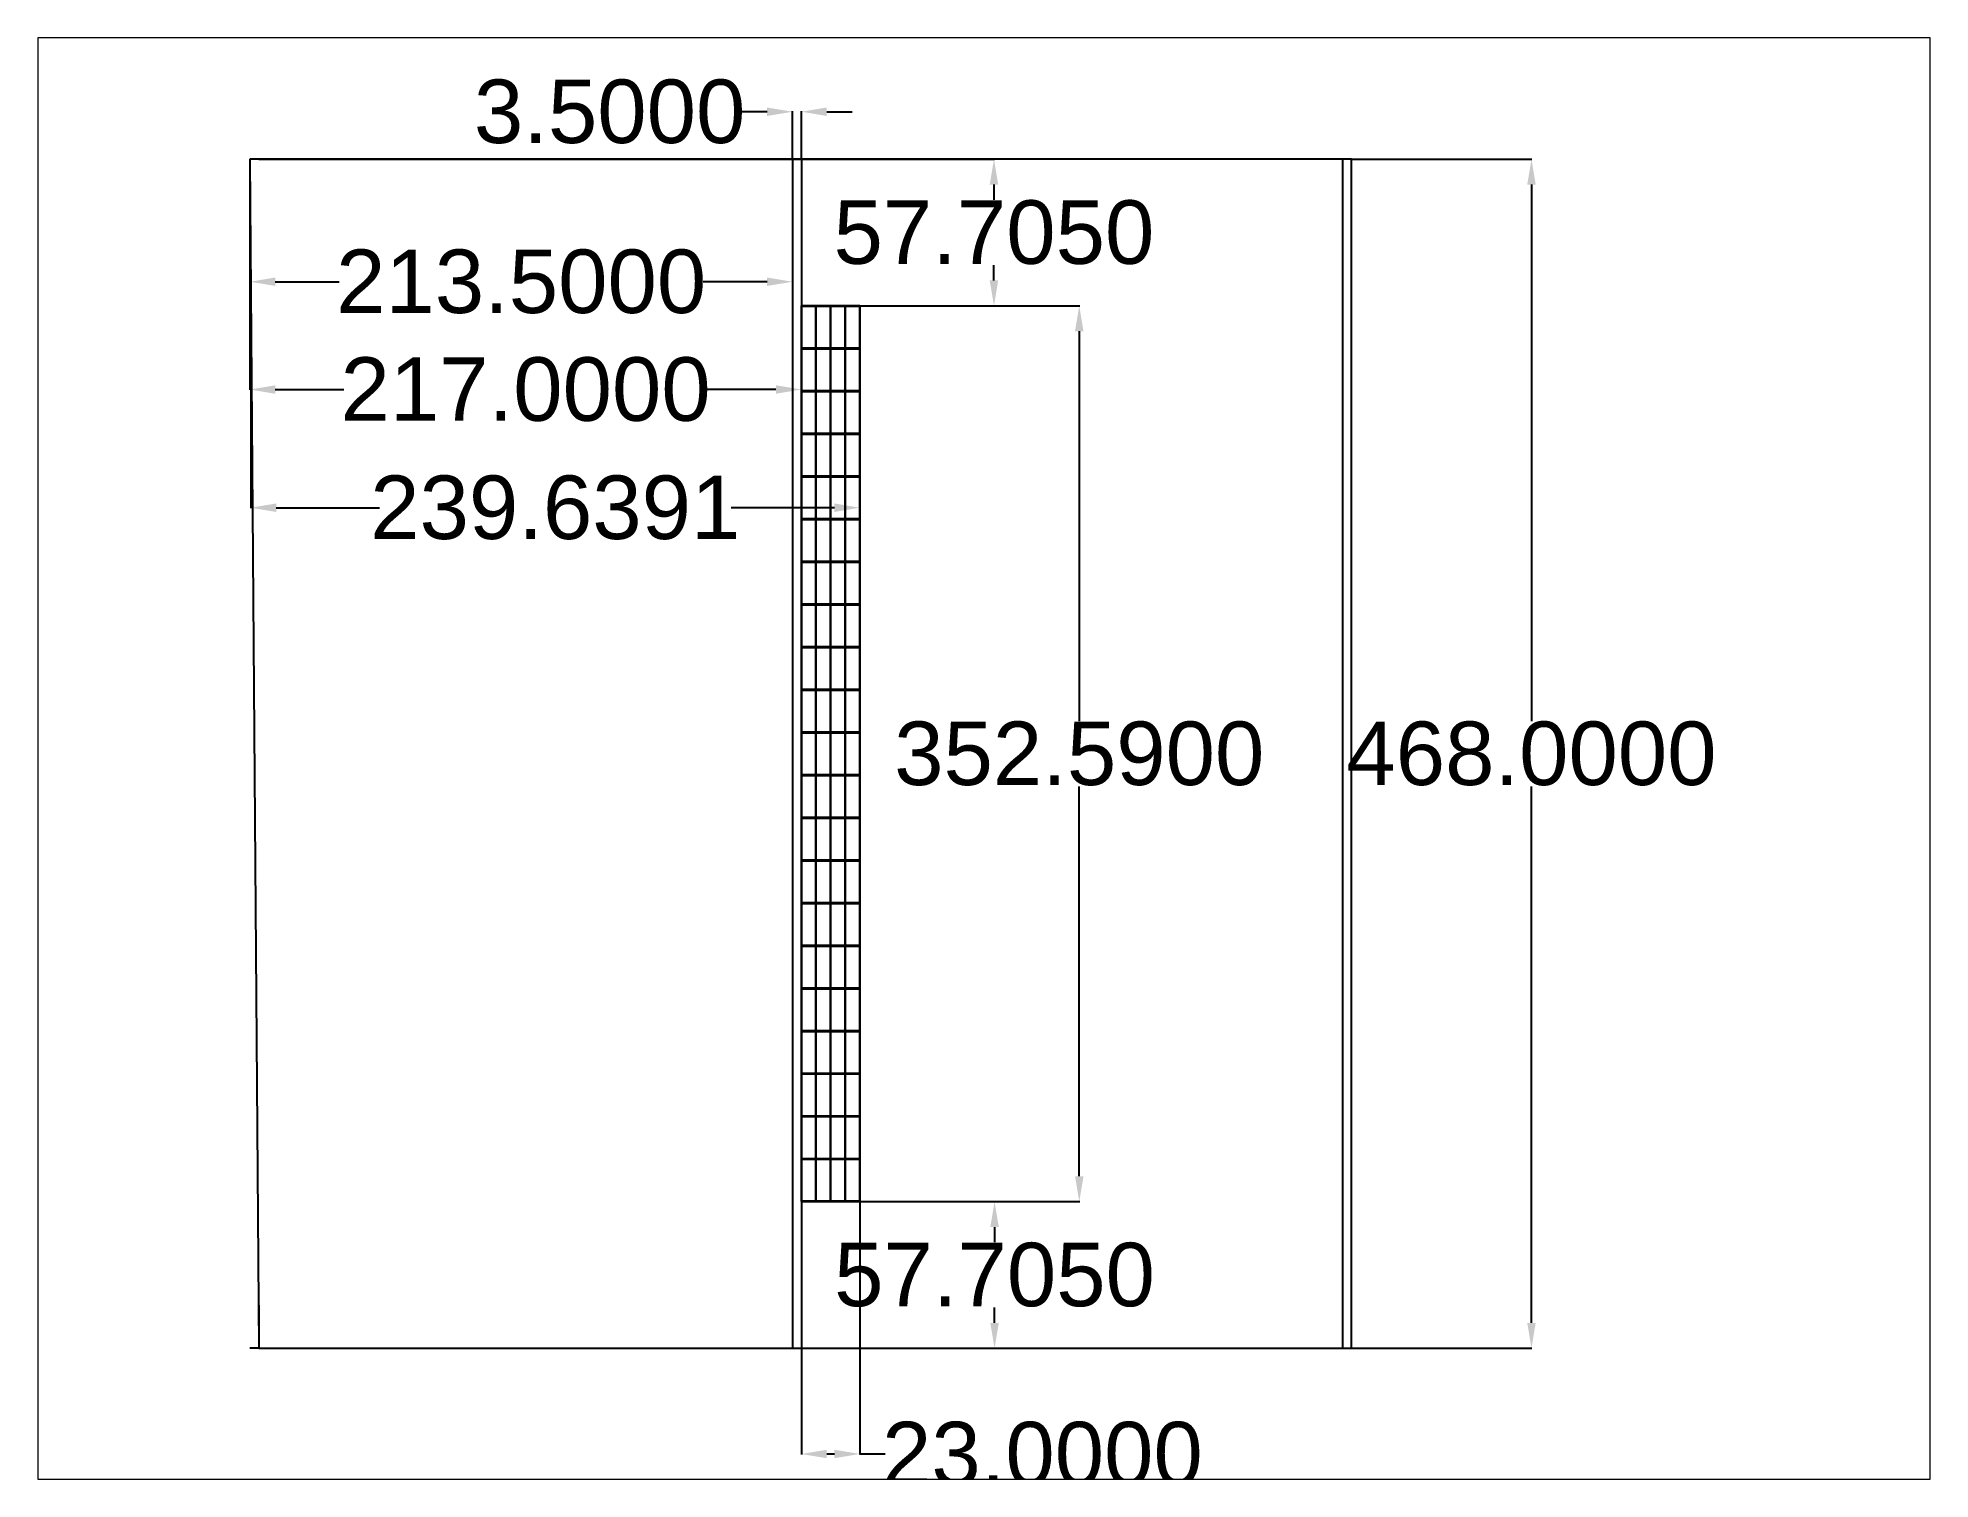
# Paper-space layout 'Layout2' of a CAD drawing. Header units: inches. Extents: x 1.05 to 9.45, y 0.8 to 7.2.
# The model-space entities are those that its viewports show. They can reach past a viewport. Long polylines and large blocks are cut down to what shows.
import ezdxf

# ---------------------------------------------------------------- set-up
doc = ezdxf.new("R2010")
doc.units = ezdxf.units.IN
doc.header["$MEASUREMENT"] = 0
doc.linetypes.add('ACAD_ISO02W100', pattern=[15, 12, -3])
doc.styles.get("Standard").update_dxf_attribs({"font": 'arial.ttf'})
doc.dimstyles.new('Annotative', dxfattribs={"dimscale": 0, "dimtxt": 25, "dimasz": 10, "dimexe": 0.18, "dimexo": 0.0625, "dimgap": 0.09, "dimtad": 0, "dimtih": 1, "dimtoh": 1, "dimdec": 4, "dimzin": 0, "dimdsep": 46, "dimtxsty": 'Standard', "dimcen": 0.09, "dimclrd": 1, "dimclre": 1, "dimclrt": 1, "dimadec": 0, "dimazin": 0, "dimtfac": 1, "dimtdec": 4, "dimtofl": 0, "dimtmove": 0, "dimatfit": 3, "dimfxl": 1, "dimtfillclr": 1, "dimtolj": 1, "dimtzin": 0, "dimarcsym": 0})

psp = doc.layouts.new('Layout2')

msp = doc.modelspace()

# ---------------------------------------------------------------- blocks, each defined once
blk = doc.blocks.new('*D2')
at = {"color": 1, "lineweight": -2, "transparency": 16777216}
for p, q in [((260.22, 652.46), (260.22, 604.13)), ((473.72, 652.46), (473.72, 604.13))]:
    blk.add_line(p, q, dxfattribs=at)
at = {"color": 1, "linetype": 'ACAD_ISO02W100', "lineweight": -2, "transparency": 16777216}
for p, q in [((270.22, 604.31), (295.39, 604.31)), ((463.72, 604.31), (438.54, 604.31))]:
    blk.add_line(p, q, dxfattribs=at)
at = {"color": 1, "transparency": 16777216}
for points in [[(270.22, 605.98), (270.22, 602.65), (260.22, 604.31)], [(463.72, 605.98), (463.72, 602.65), (473.72, 604.31)]]:
    blk.add_solid(points, dxfattribs=at)
at = {"layer": 'Defpoints', "color": 0, "transparency": 16777216}
for p in [(260.22, 652.52), (473.72, 652.52), (473.72, 604.31)]:
    blk.add_point(p, dxfattribs=at)
at = {"color": 1, "transparency": 16777216, "insert": (366.97, 604.31), "char_height": 25, "attachment_point": 5}
blk.add_mtext('\\A1;213.5000', dxfattribs=at)
blk = doc.blocks.new('*D10')
at = {"color": 1, "lineweight": -2, "transparency": 16777216}
for p, q in [((693.78, 652.52), (764.7, 652.52)), ((693.78, 184.52), (764.7, 184.52))]:
    blk.add_line(p, q, dxfattribs=at)
at = {"color": 1, "linetype": 'ACAD_ISO02W100', "lineweight": -2, "transparency": 16777216}
for p, q in [((764.52, 642.52), (764.52, 431.37)), ((764.52, 194.52), (764.52, 405.66))]:
    blk.add_line(p, q, dxfattribs=at)
at = {"color": 1, "transparency": 16777216}
for points in [[(762.85, 642.52), (766.18, 642.52), (764.52, 652.52)], [(762.85, 194.52), (766.18, 194.52), (764.52, 184.52)]]:
    blk.add_solid(points, dxfattribs=at)
at = {"layer": 'Defpoints', "color": 0, "transparency": 16777216}
for p in [(693.72, 652.52), (693.72, 184.52), (764.52, 184.52)]:
    blk.add_point(p, dxfattribs=at)
at = {"color": 1, "transparency": 16777216, "insert": (764.52, 418.52), "char_height": 25, "attachment_point": 5}
blk.add_mtext('\\A1;468.0000', dxfattribs=at)
blk = doc.blocks.new('*D18')
at = {"color": 1, "lineweight": -2, "transparency": 16777216}
for p, q in [((260.22, 652.46), (260.22, 561.71)), ((477.22, 652.46), (477.22, 561.71))]:
    blk.add_line(p, q, dxfattribs=at)
at = {"color": 1, "linetype": 'ACAD_ISO02W100', "lineweight": -2, "transparency": 16777216}
for p, q in [((270.22, 561.89), (297.14, 561.89)), ((467.22, 561.89), (440.29, 561.89))]:
    blk.add_line(p, q, dxfattribs=at)
at = {"color": 1, "transparency": 16777216}
for points in [[(270.22, 563.55), (270.22, 560.22), (260.22, 561.89)], [(467.22, 563.55), (467.22, 560.22), (477.22, 561.89)]]:
    blk.add_solid(points, dxfattribs=at)
at = {"layer": 'Defpoints', "color": 0, "transparency": 16777216}
for p in [(260.22, 652.52), (477.22, 652.52), (260.22, 561.89)]:
    blk.add_point(p, dxfattribs=at)
at = {"color": 1, "transparency": 16777216, "insert": (368.72, 561.89), "char_height": 25, "attachment_point": 5}
blk.add_mtext('\\A1;217.0000', dxfattribs=at)
blk = doc.blocks.new('*D19')
at = {"color": 1, "lineweight": -2, "transparency": 16777216}
for p, q in [((260.58, 604.19), (260.58, 515.18)), ((500.22, 594.75), (500.22, 515.18))]:
    blk.add_line(p, q, dxfattribs=at)
at = {"color": 1, "linetype": 'ACAD_ISO02W100', "lineweight": -2, "transparency": 16777216}
for p, q in [((270.58, 515.36), (311.19, 515.36)), ((490.22, 515.36), (449.6, 515.36))]:
    blk.add_line(p, q, dxfattribs=at)
at = {"color": 1, "transparency": 16777216}
for points in [[(270.58, 517.03), (270.58, 513.69), (260.58, 515.36)], [(490.22, 517.03), (490.22, 513.69), (500.22, 515.36)]]:
    blk.add_solid(points, dxfattribs=at)
at = {"layer": 'Defpoints', "color": 0, "transparency": 16777216}
for p in [(260.58, 604.25), (500.22, 594.81), (260.58, 515.36)]:
    blk.add_point(p, dxfattribs=at)
at = {"color": 1, "transparency": 16777216, "insert": (380.4, 515.36), "char_height": 25, "attachment_point": 5}
blk.add_mtext('\\A1;239.6391', dxfattribs=at)
blk = doc.blocks.new('*D20')
at = {"color": 1, "lineweight": -2, "transparency": 16777216}
for p, q in [((477.28, 652.52), (553.19, 652.52)), ((477.28, 594.81), (553.19, 594.81))]:
    blk.add_line(p, q, dxfattribs=at)
at = {"color": 1, "linetype": 'ACAD_ISO02W100', "lineweight": -2, "transparency": 16777216}
for p, q in [((553.01, 642.52), (553.01, 636.52)), ((553.01, 604.81), (553.01, 610.81))]:
    blk.add_line(p, q, dxfattribs=at)
at = {"color": 1, "transparency": 16777216}
for points in [[(551.34, 642.52), (554.68, 642.52), (553.01, 652.52)], [(551.34, 604.81), (554.68, 604.81), (553.01, 594.81)]]:
    blk.add_solid(points, dxfattribs=at)
at = {"layer": 'Defpoints', "color": 0, "transparency": 16777216}
for p in [(477.22, 652.52), (553.01, 652.52), (477.22, 594.81)]:
    blk.add_point(p, dxfattribs=at)
at = {"color": 1, "transparency": 16777216, "insert": (553.01, 623.67), "char_height": 25, "attachment_point": 5}
blk.add_mtext('\\A1;57.7050', dxfattribs=at)
blk = doc.blocks.new('*D22')
at = {"color": 1, "lineweight": -2, "transparency": 16777216}
for p, q in [((477.28, 242.22), (553.42, 242.22)), ((477.28, 184.52), (553.42, 184.52))]:
    blk.add_line(p, q, dxfattribs=at)
at = {"color": 1, "linetype": 'ACAD_ISO02W100', "lineweight": -2, "transparency": 16777216}
for p, q in [((553.24, 232.22), (553.24, 226.22)), ((553.24, 194.52), (553.24, 200.52))]:
    blk.add_line(p, q, dxfattribs=at)
at = {"color": 1, "transparency": 16777216}
for points in [[(551.58, 232.22), (554.91, 232.22), (553.24, 242.22)], [(551.58, 194.52), (554.91, 194.52), (553.24, 184.52)]]:
    blk.add_solid(points, dxfattribs=at)
at = {"layer": 'Defpoints', "color": 0, "transparency": 16777216}
for p in [(477.22, 242.22), (553.24, 242.22), (477.22, 184.52)]:
    blk.add_point(p, dxfattribs=at)
at = {"color": 1, "transparency": 16777216, "insert": (553.24, 213.37), "char_height": 25, "attachment_point": 5}
blk.add_mtext('\\A1;57.7050', dxfattribs=at)
blk = doc.blocks.new('*D23')
at = {"color": 1, "lineweight": -2, "transparency": 16777216}
for p, q in [((500.28, 594.81), (586.76, 594.81)), ((500.28, 242.22), (586.76, 242.22))]:
    blk.add_line(p, q, dxfattribs=at)
at = {"color": 1, "linetype": 'ACAD_ISO02W100', "lineweight": -2, "transparency": 16777216}
for p, q in [((586.58, 584.81), (586.58, 431.38)), ((586.58, 252.22), (586.58, 405.65))]:
    blk.add_line(p, q, dxfattribs=at)
at = {"color": 1, "transparency": 16777216}
for points in [[(584.91, 584.81), (588.24, 584.81), (586.58, 594.81)], [(584.91, 252.22), (588.24, 252.22), (586.58, 242.22)]]:
    blk.add_solid(points, dxfattribs=at)
at = {"layer": 'Defpoints', "color": 0, "transparency": 16777216}
for p in [(500.22, 594.81), (500.22, 242.22), (586.58, 242.22)]:
    blk.add_point(p, dxfattribs=at)
at = {"color": 1, "transparency": 16777216, "insert": (586.58, 418.52), "char_height": 25, "attachment_point": 5}
blk.add_mtext('\\A1;352.5900', dxfattribs=at)
blk = doc.blocks.new('*D24')
at = {"color": 1, "lineweight": -2, "transparency": 16777216}
for p, q in [((477.22, 242.16), (477.22, 142.72)), ((500.22, 242.16), (500.22, 142.72))]:
    blk.add_line(p, q, dxfattribs=at)
at = {"color": 1, "linetype": 'ACAD_ISO02W100', "lineweight": -2, "transparency": 16777216}
for p, q in [((487.22, 142.9), (490.22, 142.9)), ((500.22, 142.9), (510.22, 142.9))]:
    blk.add_line(p, q, dxfattribs=at)
at = {"color": 1, "transparency": 16777216}
for points in [[(487.22, 144.57), (487.22, 141.23), (477.22, 142.9)], [(490.22, 144.57), (490.22, 141.23), (500.22, 142.9)]]:
    blk.add_solid(points, dxfattribs=at)
at = {"layer": 'Defpoints', "color": 0, "transparency": 16777216}
for p in [(477.22, 242.22), (500.22, 242.22), (500.22, 142.9)]:
    blk.add_point(p, dxfattribs=at)
at = {"color": 1, "transparency": 16777216, "insert": (572.08, 142.9), "char_height": 25, "attachment_point": 5}
blk.add_mtext('\\A1;23.0000', dxfattribs=at)
blk = doc.blocks.new('*D25')
at = {"color": 1, "linetype": 'ACAD_ISO02W100', "lineweight": -2, "transparency": 16777216}
for p, q in [((463.72, 671.22), (453.72, 671.22)), ((487.22, 671.22), (497.22, 671.22))]:
    blk.add_line(p, q, dxfattribs=at)
at = {"color": 1, "lineweight": -2, "transparency": 16777216}
for p, q in [((473.72, 652.58), (473.72, 671.4)), ((477.22, 652.58), (477.22, 671.4))]:
    blk.add_line(p, q, dxfattribs=at)
at = {"color": 1, "transparency": 16777216}
for points in [[(463.72, 672.89), (463.72, 669.55), (473.72, 671.22)], [(487.22, 672.89), (487.22, 669.55), (477.22, 671.22)]]:
    blk.add_solid(points, dxfattribs=at)
at = {"layer": 'Defpoints', "color": 0, "transparency": 16777216}
for p in [(473.72, 671.22), (473.72, 652.52), (477.22, 652.52)]:
    blk.add_point(p, dxfattribs=at)
at = {"color": 1, "transparency": 16777216, "insert": (401.79, 671.22), "char_height": 25, "attachment_point": 5}
blk.add_mtext('\\A1;3.5000', dxfattribs=at)

# ---------------------------------------------------------------- dimensions: what is measured, and where the dimension line sits
for base, p1, p2, picture, middle in [((473.71754, 671.22156), (477.21754, 652.51769), (473.71754, 652.51769), '*D25', (401.78579, 671.22156)), ((473.71754, 604.31416), (260.21754, 652.51769), (473.71754, 652.51769), '*D2', (366.96754, 604.31416)), ((260.21754, 561.8863), (477.21754, 652.51769), (260.21754, 652.51769), '*D18', (368.71754, 561.8863)), ((260.578485, 515.359395), (500.217539, 594.812689), (260.578485, 604.254007), '*D19', (380.398012, 515.359395)), ((500.21754, 142.89882), (477.21754, 242.22269), (500.21754, 242.22269), '*D24', (572.08278, 142.89882))]:
    dim = msp.add_linear_dim(base=base, p1=p1, p2=p2, dimstyle='Annotative')
    dim.commit()
    dim.dimension.update_dxf_attribs({"geometry": picture, "text_midpoint": middle})
for base, p1, p2, picture, middle in [((553.01007, 652.51769), (477.21754, 594.81269), (477.21754, 652.51769), '*D20', (553.01007, 623.66519)), ((764.51695, 184.51769), (693.71754, 652.51769), (693.71754, 184.51769), '*D10', (764.51695, 418.51769)), ((586.57549, 242.22269), (500.21754, 594.81269), (500.21754, 242.22269), '*D23', (586.57549, 418.51769)), ((553.24493, 242.22269), (477.21754, 184.51769), (477.21754, 242.22269), '*D22', (553.24493, 213.37019))]:
    dim = msp.add_linear_dim(base=base, p1=p1, p2=p2, angle=90, dimstyle='Annotative')
    dim.commit()
    dim.dimension.update_dxf_attribs({"geometry": picture, "text_midpoint": middle})

# ---------------------------------------------------------------- hatches: boundary and pattern name
h = msp.add_hatch(color=256)
h.dxf.hatch_style = 1
h.set_gradient(color1=(242, 103, 34), color2=(248, 153, 30), tint=1, name='CURVED')
h.paths.add_polyline_path([(482.96754, 594.81269), (477.21754, 594.81269), (477.21754, 578.02269), (482.96754, 578.02269)])
h.paths.add_polyline_path([(482.84254, 578.14769), (477.34254, 578.14769), (477.34254, 594.68769), (482.84254, 594.68769)], flags=16)
h = msp.add_hatch(color=256)
h.dxf.hatch_style = 1
h.set_gradient(color1=(242, 103, 34), color2=(248, 153, 30), tint=1, name='CURVED')
h.paths.add_polyline_path([(488.71754, 594.81269), (482.96754, 594.81269), (482.96754, 578.02269), (488.71754, 578.02269)])
h.paths.add_polyline_path([(488.59254, 578.14769), (483.09254, 578.14769), (483.09254, 594.68769), (488.59254, 594.68769)], flags=16)
h = msp.add_hatch(color=256)
h.dxf.hatch_style = 1
h.set_gradient(color1=(242, 103, 34), color2=(248, 153, 30), tint=1, name='CURVED')
h.paths.add_polyline_path([(494.46754, 594.81269), (488.71754, 594.81269), (488.71754, 578.02269), (494.46754, 578.02269)])
h.paths.add_polyline_path([(494.34254, 578.14769), (488.84254, 578.14769), (488.84254, 594.68769), (494.34254, 594.68769)], flags=16)
h = msp.add_hatch(color=256)
h.dxf.hatch_style = 1
h.set_gradient(color1=(242, 103, 34), color2=(248, 153, 30), tint=1, name='CURVED')
h.paths.add_polyline_path([(500.21754, 594.81269), (494.46754, 594.81269), (494.46754, 578.02269), (500.21754, 578.02269)])
h.paths.add_polyline_path([(500.09254, 578.14769), (494.59254, 578.14769), (494.59254, 594.68769), (500.09254, 594.68769)], flags=16)
h = msp.add_hatch(color=256)
h.dxf.hatch_style = 1
h.set_gradient(color1=(242, 103, 34), color2=(248, 153, 30), tint=1, name='CURVED')
h.paths.add_polyline_path([(482.96754, 578.02269), (477.21754, 578.02269), (477.21754, 561.23269), (482.96754, 561.23269)])
h.paths.add_polyline_path([(482.84254, 561.35769), (477.34254, 561.35769), (477.34254, 577.89769), (482.84254, 577.89769)], flags=16)
h = msp.add_hatch(color=256)
h.dxf.hatch_style = 1
h.set_gradient(color1=(242, 103, 34), color2=(248, 153, 30), tint=1, name='CURVED')
h.paths.add_polyline_path([(488.71754, 578.02269), (482.96754, 578.02269), (482.96754, 561.23269), (488.71754, 561.23269)])
h.paths.add_polyline_path([(488.59254, 561.35769), (483.09254, 561.35769), (483.09254, 577.89769), (488.59254, 577.89769)], flags=16)
h = msp.add_hatch(color=256)
h.dxf.hatch_style = 1
h.set_gradient(color1=(242, 103, 34), color2=(248, 153, 30), tint=1, name='CURVED')
h.paths.add_polyline_path([(488.71754, 578.02269), (482.96754, 578.02269), (482.96754, 561.23269), (488.71754, 561.23269)])
h.paths.add_polyline_path([(488.59254, 561.35769), (483.09254, 561.35769), (483.09254, 577.89769), (488.59254, 577.89769)], flags=16)
h = msp.add_hatch(color=256)
h.dxf.hatch_style = 1
h.set_gradient(color1=(242, 103, 34), color2=(248, 153, 30), tint=1, name='CURVED')
h.paths.add_polyline_path([(494.46754, 578.02269), (488.71754, 578.02269), (488.71754, 561.23269), (494.46754, 561.23269)])
h.paths.add_polyline_path([(494.34254, 561.35769), (488.84254, 561.35769), (488.84254, 577.89769), (494.34254, 577.89769)], flags=16)
h = msp.add_hatch(color=256)
h.dxf.hatch_style = 1
h.set_gradient(color1=(242, 103, 34), color2=(248, 153, 30), tint=1, name='CURVED')
h.paths.add_polyline_path([(500.21754, 578.02269), (494.46754, 578.02269), (494.46754, 561.23269), (500.21754, 561.23269)])
h.paths.add_polyline_path([(500.09254, 561.35769), (494.59254, 561.35769), (494.59254, 577.89769), (500.09254, 577.89769)], flags=16)
h = msp.add_hatch(color=256)
h.dxf.hatch_style = 1
h.set_gradient(color1=(242, 103, 34), color2=(248, 153, 30), tint=1, name='CURVED')
h.paths.add_polyline_path([(482.96754, 561.23269), (477.21754, 561.23269), (477.21754, 544.44269), (482.96754, 544.44269)])
h.paths.add_polyline_path([(482.84254, 544.56769), (477.34254, 544.56769), (477.34254, 561.10769), (482.84254, 561.10769)], flags=16)
h = msp.add_hatch(color=256)
h.dxf.hatch_style = 1
h.set_gradient(color1=(242, 103, 34), color2=(248, 153, 30), tint=1, name='CURVED')
h.paths.add_polyline_path([(488.71754, 561.23269), (482.96754, 561.23269), (482.96754, 544.44269), (488.71754, 544.44269)])
h.paths.add_polyline_path([(488.59254, 544.56769), (483.09254, 544.56769), (483.09254, 561.10769), (488.59254, 561.10769)], flags=16)
h = msp.add_hatch(color=256)
h.dxf.hatch_style = 1
h.set_gradient(color1=(242, 103, 34), color2=(248, 153, 30), tint=1, name='CURVED')
h.paths.add_polyline_path([(494.46754, 561.23269), (488.71754, 561.23269), (488.71754, 544.44269), (494.46754, 544.44269)])
h.paths.add_polyline_path([(494.34254, 544.56769), (488.84254, 544.56769), (488.84254, 561.10769), (494.34254, 561.10769)], flags=16)
h = msp.add_hatch(color=256)
h.dxf.hatch_style = 1
h.set_gradient(color1=(242, 103, 34), color2=(248, 153, 30), tint=1, name='CURVED')
h.paths.add_polyline_path([(500.21754, 561.23269), (494.46754, 561.23269), (494.46754, 544.44269), (500.21754, 544.44269)])
h.paths.add_polyline_path([(500.09254, 544.56769), (494.59254, 544.56769), (494.59254, 561.10769), (500.09254, 561.10769)], flags=16)
h = msp.add_hatch(color=256)
h.dxf.hatch_style = 1
h.set_gradient(color1=(242, 103, 34), color2=(248, 153, 30), tint=1, name='CURVED')
h.paths.add_polyline_path([(482.96754, 544.44269), (477.21754, 544.44269), (477.21754, 527.65269), (482.96754, 527.65269)])
h.paths.add_polyline_path([(482.84254, 527.77769), (477.34254, 527.77769), (477.34254, 544.31769), (482.84254, 544.31769)], flags=16)
h = msp.add_hatch(color=256)
h.dxf.hatch_style = 1
h.set_gradient(color1=(242, 103, 34), color2=(248, 153, 30), tint=1, name='CURVED')
h.paths.add_polyline_path([(488.71754, 544.44269), (482.96754, 544.44269), (482.96754, 527.65269), (488.71754, 527.65269)])
h.paths.add_polyline_path([(488.59254, 527.77769), (483.09254, 527.77769), (483.09254, 544.31769), (488.59254, 544.31769)], flags=16)
h = msp.add_hatch(color=256)
h.dxf.hatch_style = 1
h.set_gradient(color1=(242, 103, 34), color2=(248, 153, 30), tint=1, name='CURVED')
h.paths.add_polyline_path([(494.46754, 544.44269), (488.71754, 544.44269), (488.71754, 527.65269), (494.46754, 527.65269)])
h.paths.add_polyline_path([(494.34254, 527.77769), (488.84254, 527.77769), (488.84254, 544.31769), (494.34254, 544.31769)], flags=16)
h = msp.add_hatch(color=256)
h.dxf.hatch_style = 1
h.set_gradient(color1=(242, 103, 34), color2=(248, 153, 30), tint=1, name='CURVED')
h.paths.add_polyline_path([(500.21754, 544.44269), (494.46754, 544.44269), (494.46754, 527.65269), (500.21754, 527.65269)])
h.paths.add_polyline_path([(500.09254, 527.77769), (494.59254, 527.77769), (494.59254, 544.31769), (500.09254, 544.31769)], flags=16)
h = msp.add_hatch(color=256)
h.dxf.hatch_style = 1
h.set_gradient(color1=(242, 103, 34), color2=(248, 153, 30), tint=1, name='CURVED')
h.paths.add_polyline_path([(482.96754, 527.65269), (477.21754, 527.65269), (477.21754, 510.86269), (482.96754, 510.86269)])
h.paths.add_polyline_path([(482.84254, 510.98769), (477.34254, 510.98769), (477.34254, 527.52769), (482.84254, 527.52769)], flags=16)
h = msp.add_hatch(color=256)
h.dxf.hatch_style = 1
h.set_gradient(color1=(242, 103, 34), color2=(248, 153, 30), tint=1, name='CURVED')
h.paths.add_polyline_path([(488.71754, 527.65269), (482.96754, 527.65269), (482.96754, 510.86269), (488.71754, 510.86269)])
h.paths.add_polyline_path([(488.59254, 510.98769), (483.09254, 510.98769), (483.09254, 527.52769), (488.59254, 527.52769)], flags=16)
h = msp.add_hatch(color=256)
h.dxf.hatch_style = 1
h.set_gradient(color1=(242, 103, 34), color2=(248, 153, 30), tint=1, name='CURVED')
h.paths.add_polyline_path([(488.71754, 527.65269), (482.96754, 527.65269), (482.96754, 510.86269), (488.71754, 510.86269)])
h.paths.add_polyline_path([(488.59254, 510.98769), (483.09254, 510.98769), (483.09254, 527.52769), (488.59254, 527.52769)], flags=16)
h = msp.add_hatch(color=256)
h.dxf.hatch_style = 1
h.set_gradient(color1=(242, 103, 34), color2=(248, 153, 30), tint=1, name='CURVED')
h.paths.add_polyline_path([(494.46754, 527.65269), (488.71754, 527.65269), (488.71754, 510.86269), (494.46754, 510.86269)])
h.paths.add_polyline_path([(494.34254, 510.98769), (488.84254, 510.98769), (488.84254, 527.52769), (494.34254, 527.52769)], flags=16)
h = msp.add_hatch(color=256)
h.dxf.hatch_style = 1
h.set_gradient(color1=(242, 103, 34), color2=(248, 153, 30), tint=1, name='CURVED')
h.paths.add_polyline_path([(500.21754, 527.65269), (494.46754, 527.65269), (494.46754, 510.86269), (500.21754, 510.86269)])
h.paths.add_polyline_path([(500.09254, 510.98769), (494.59254, 510.98769), (494.59254, 527.52769), (500.09254, 527.52769)], flags=16)
h = msp.add_hatch(color=256)
h.dxf.hatch_style = 1
h.set_gradient(color1=(242, 103, 34), color2=(248, 153, 30), tint=1, name='CURVED')
h.paths.add_polyline_path([(482.96754, 510.86269), (477.21754, 510.86269), (477.21754, 494.07269), (482.96754, 494.07269)])
h.paths.add_polyline_path([(482.84254, 494.19769), (477.34254, 494.19769), (477.34254, 510.73769), (482.84254, 510.73769)], flags=16)
h = msp.add_hatch(color=256)
h.dxf.hatch_style = 1
h.set_gradient(color1=(242, 103, 34), color2=(248, 153, 30), tint=1, name='CURVED')
h.paths.add_polyline_path([(488.71754, 510.86269), (482.96754, 510.86269), (482.96754, 494.07269), (488.71754, 494.07269)])
h.paths.add_polyline_path([(488.59254, 494.19769), (483.09254, 494.19769), (483.09254, 510.73769), (488.59254, 510.73769)], flags=16)
h = msp.add_hatch(color=256)
h.dxf.hatch_style = 1
h.set_gradient(color1=(242, 103, 34), color2=(248, 153, 30), tint=1, name='CURVED')
h.paths.add_polyline_path([(494.46754, 510.86269), (488.71754, 510.86269), (488.71754, 494.07269), (494.46754, 494.07269)])
h.paths.add_polyline_path([(494.34254, 494.19769), (488.84254, 494.19769), (488.84254, 510.73769), (494.34254, 510.73769)], flags=16)
h = msp.add_hatch(color=256)
h.dxf.hatch_style = 1
h.set_gradient(color1=(242, 103, 34), color2=(248, 153, 30), tint=1, name='CURVED')
h.paths.add_polyline_path([(500.21754, 510.86269), (494.46754, 510.86269), (494.46754, 494.07269), (500.21754, 494.07269)])
h.paths.add_polyline_path([(500.09254, 494.19769), (494.59254, 494.19769), (494.59254, 510.73769), (500.09254, 510.73769)], flags=16)
h = msp.add_hatch(color=256)
h.dxf.hatch_style = 1
h.set_gradient(color1=(242, 103, 34), color2=(248, 153, 30), tint=1, name='CURVED')
h.paths.add_polyline_path([(482.96754, 494.07269), (477.21754, 494.07269), (477.21754, 477.28269), (482.96754, 477.28269)])
h.paths.add_polyline_path([(482.84254, 477.40769), (477.34254, 477.40769), (477.34254, 493.94769), (482.84254, 493.94769)], flags=16)
h = msp.add_hatch(color=256)
h.dxf.hatch_style = 1
h.set_gradient(color1=(242, 103, 34), color2=(248, 153, 30), tint=1, name='CURVED')
h.paths.add_polyline_path([(488.71754, 494.07269), (482.96754, 494.07269), (482.96754, 477.28269), (488.71754, 477.28269)])
h.paths.add_polyline_path([(488.59254, 477.40769), (483.09254, 477.40769), (483.09254, 493.94769), (488.59254, 493.94769)], flags=16)
h = msp.add_hatch(color=256)
h.dxf.hatch_style = 1
h.set_gradient(color1=(242, 103, 34), color2=(248, 153, 30), tint=1, name='CURVED')
h.paths.add_polyline_path([(494.46754, 494.07269), (488.71754, 494.07269), (488.71754, 477.28269), (494.46754, 477.28269)])
h.paths.add_polyline_path([(494.34254, 477.40769), (488.84254, 477.40769), (488.84254, 493.94769), (494.34254, 493.94769)], flags=16)
h = msp.add_hatch(color=256)
h.dxf.hatch_style = 1
h.set_gradient(color1=(242, 103, 34), color2=(248, 153, 30), tint=1, name='CURVED')
h.paths.add_polyline_path([(500.21754, 494.07269), (494.46754, 494.07269), (494.46754, 477.28269), (500.21754, 477.28269)])
h.paths.add_polyline_path([(500.09254, 477.40769), (494.59254, 477.40769), (494.59254, 493.94769), (500.09254, 493.94769)], flags=16)
h = msp.add_hatch(color=256)
h.dxf.hatch_style = 1
h.set_gradient(color1=(242, 103, 34), color2=(248, 153, 30), tint=1, name='CURVED')
h.paths.add_polyline_path([(482.96754, 477.28269), (477.21754, 477.28269), (477.21754, 460.49269), (482.96754, 460.49269)])
h.paths.add_polyline_path([(482.84254, 460.61769), (477.34254, 460.61769), (477.34254, 477.15769), (482.84254, 477.15769)], flags=16)
h = msp.add_hatch(color=256)
h.dxf.hatch_style = 1
h.set_gradient(color1=(242, 103, 34), color2=(248, 153, 30), tint=1, name='CURVED')
h.paths.add_polyline_path([(488.71754, 477.28269), (482.96754, 477.28269), (482.96754, 460.49269), (488.71754, 460.49269)])
h.paths.add_polyline_path([(488.59254, 460.61769), (483.09254, 460.61769), (483.09254, 477.15769), (488.59254, 477.15769)], flags=16)
h = msp.add_hatch(color=256)
h.dxf.hatch_style = 1
h.set_gradient(color1=(242, 103, 34), color2=(248, 153, 30), tint=1, name='CURVED')
h.paths.add_polyline_path([(488.71754, 477.28269), (482.96754, 477.28269), (482.96754, 460.49269), (488.71754, 460.49269)])
h.paths.add_polyline_path([(488.59254, 460.61769), (483.09254, 460.61769), (483.09254, 477.15769), (488.59254, 477.15769)], flags=16)
h = msp.add_hatch(color=256)
h.dxf.hatch_style = 1
h.set_gradient(color1=(242, 103, 34), color2=(248, 153, 30), tint=1, name='CURVED')
h.paths.add_polyline_path([(494.46754, 477.28269), (488.71754, 477.28269), (488.71754, 460.49269), (494.46754, 460.49269)])
h.paths.add_polyline_path([(494.34254, 460.61769), (488.84254, 460.61769), (488.84254, 477.15769), (494.34254, 477.15769)], flags=16)
h = msp.add_hatch(color=256)
h.dxf.hatch_style = 1
h.set_gradient(color1=(242, 103, 34), color2=(248, 153, 30), tint=1, name='CURVED')
h.paths.add_polyline_path([(500.21754, 477.28269), (494.46754, 477.28269), (494.46754, 460.49269), (500.21754, 460.49269)])
h.paths.add_polyline_path([(500.09254, 460.61769), (494.59254, 460.61769), (494.59254, 477.15769), (500.09254, 477.15769)], flags=16)
h = msp.add_hatch(color=256)
h.dxf.hatch_style = 1
h.set_gradient(color1=(242, 103, 34), color2=(248, 153, 30), tint=1, name='CURVED')
h.paths.add_polyline_path([(482.96754, 460.49269), (477.21754, 460.49269), (477.21754, 443.70269), (482.96754, 443.70269)])
h.paths.add_polyline_path([(482.84254, 443.82769), (477.34254, 443.82769), (477.34254, 460.36769), (482.84254, 460.36769)], flags=16)
h = msp.add_hatch(color=256)
h.dxf.hatch_style = 1
h.set_gradient(color1=(242, 103, 34), color2=(248, 153, 30), tint=1, name='CURVED')
h.paths.add_polyline_path([(488.71754, 460.49269), (482.96754, 460.49269), (482.96754, 443.70269), (488.71754, 443.70269)])
h.paths.add_polyline_path([(488.59254, 443.82769), (483.09254, 443.82769), (483.09254, 460.36769), (488.59254, 460.36769)], flags=16)
h = msp.add_hatch(color=256)
h.dxf.hatch_style = 1
h.set_gradient(color1=(242, 103, 34), color2=(248, 153, 30), tint=1, name='CURVED')
h.paths.add_polyline_path([(494.46754, 460.49269), (488.71754, 460.49269), (488.71754, 443.70269), (494.46754, 443.70269)])
h.paths.add_polyline_path([(494.34254, 443.82769), (488.84254, 443.82769), (488.84254, 460.36769), (494.34254, 460.36769)], flags=16)
h = msp.add_hatch(color=256)
h.dxf.hatch_style = 1
h.set_gradient(color1=(242, 103, 34), color2=(248, 153, 30), tint=1, name='CURVED')
h.paths.add_polyline_path([(500.21754, 460.49269), (494.46754, 460.49269), (494.46754, 443.70269), (500.21754, 443.70269)])
h.paths.add_polyline_path([(500.09254, 443.82769), (494.59254, 443.82769), (494.59254, 460.36769), (500.09254, 460.36769)], flags=16)
h = msp.add_hatch(color=256)
h.dxf.hatch_style = 1
h.set_gradient(color1=(242, 103, 34), color2=(248, 153, 30), tint=1, name='CURVED')
h.paths.add_polyline_path([(482.96754, 443.70269), (477.21754, 443.70269), (477.21754, 426.91269), (482.96754, 426.91269)])
h.paths.add_polyline_path([(482.84254, 427.03769), (477.34254, 427.03769), (477.34254, 443.57769), (482.84254, 443.57769)], flags=16)
h = msp.add_hatch(color=256)
h.dxf.hatch_style = 1
h.set_gradient(color1=(242, 103, 34), color2=(248, 153, 30), tint=1, name='CURVED')
h.paths.add_polyline_path([(488.71754, 443.70269), (482.96754, 443.70269), (482.96754, 426.91269), (488.71754, 426.91269)])
h.paths.add_polyline_path([(488.59254, 427.03769), (483.09254, 427.03769), (483.09254, 443.57769), (488.59254, 443.57769)], flags=16)
h = msp.add_hatch(color=256)
h.dxf.hatch_style = 1
h.set_gradient(color1=(242, 103, 34), color2=(248, 153, 30), tint=1, name='CURVED')
h.paths.add_polyline_path([(494.46754, 443.70269), (488.71754, 443.70269), (488.71754, 426.91269), (494.46754, 426.91269)])
h.paths.add_polyline_path([(494.34254, 427.03769), (488.84254, 427.03769), (488.84254, 443.57769), (494.34254, 443.57769)], flags=16)
h = msp.add_hatch(color=256)
h.dxf.hatch_style = 1
h.set_gradient(color1=(242, 103, 34), color2=(248, 153, 30), tint=1, name='CURVED')
h.paths.add_polyline_path([(500.21754, 443.70269), (494.46754, 443.70269), (494.46754, 426.91269), (500.21754, 426.91269)])
h.paths.add_polyline_path([(500.09254, 427.03769), (494.59254, 427.03769), (494.59254, 443.57769), (500.09254, 443.57769)], flags=16)
h = msp.add_hatch(color=256)
h.dxf.hatch_style = 1
h.set_gradient(color1=(242, 103, 34), color2=(248, 153, 30), tint=1, name='CURVED')
h.paths.add_polyline_path([(482.96754, 426.91269), (477.21754, 426.91269), (477.21754, 410.12269), (482.96754, 410.12269)])
h.paths.add_polyline_path([(482.84254, 410.24769), (477.34254, 410.24769), (477.34254, 426.78769), (482.84254, 426.78769)], flags=16)
h = msp.add_hatch(color=256)
h.dxf.hatch_style = 1
h.set_gradient(color1=(242, 103, 34), color2=(248, 153, 30), tint=1, name='CURVED')
h.paths.add_polyline_path([(488.71754, 426.91269), (482.96754, 426.91269), (482.96754, 410.12269), (488.71754, 410.12269)])
h.paths.add_polyline_path([(488.59254, 410.24769), (483.09254, 410.24769), (483.09254, 426.78769), (488.59254, 426.78769)], flags=16)
h = msp.add_hatch(color=256)
h.dxf.hatch_style = 1
h.set_gradient(color1=(242, 103, 34), color2=(248, 153, 30), tint=1, name='CURVED')
h.paths.add_polyline_path([(488.71754, 426.91269), (482.96754, 426.91269), (482.96754, 410.12269), (488.71754, 410.12269)])
h.paths.add_polyline_path([(488.59254, 410.24769), (483.09254, 410.24769), (483.09254, 426.78769), (488.59254, 426.78769)], flags=16)
h = msp.add_hatch(color=256)
h.dxf.hatch_style = 1
h.set_gradient(color1=(242, 103, 34), color2=(248, 153, 30), tint=1, name='CURVED')
h.paths.add_polyline_path([(494.46754, 426.91269), (488.71754, 426.91269), (488.71754, 410.12269), (494.46754, 410.12269)])
h.paths.add_polyline_path([(494.34254, 410.24769), (488.84254, 410.24769), (488.84254, 426.78769), (494.34254, 426.78769)], flags=16)
h = msp.add_hatch(color=256)
h.dxf.hatch_style = 1
h.set_gradient(color1=(242, 103, 34), color2=(248, 153, 30), tint=1, name='CURVED')
h.paths.add_polyline_path([(500.21754, 426.91269), (494.46754, 426.91269), (494.46754, 410.12269), (500.21754, 410.12269)])
h.paths.add_polyline_path([(500.09254, 410.24769), (494.59254, 410.24769), (494.59254, 426.78769), (500.09254, 426.78769)], flags=16)
h = msp.add_hatch(color=256)
h.dxf.hatch_style = 1
h.set_gradient(color1=(242, 103, 34), color2=(248, 153, 30), tint=1, name='CURVED')
h.paths.add_polyline_path([(482.96754, 410.12269), (477.21754, 410.12269), (477.21754, 393.33269), (482.96754, 393.33269)])
h.paths.add_polyline_path([(482.84254, 393.45769), (477.34254, 393.45769), (477.34254, 409.99769), (482.84254, 409.99769)], flags=16)
h = msp.add_hatch(color=256)
h.dxf.hatch_style = 1
h.set_gradient(color1=(242, 103, 34), color2=(248, 153, 30), tint=1, name='CURVED')
h.paths.add_polyline_path([(488.71754, 410.12269), (482.96754, 410.12269), (482.96754, 393.33269), (488.71754, 393.33269)])
h.paths.add_polyline_path([(488.59254, 393.45769), (483.09254, 393.45769), (483.09254, 409.99769), (488.59254, 409.99769)], flags=16)
h = msp.add_hatch(color=256)
h.dxf.hatch_style = 1
h.set_gradient(color1=(242, 103, 34), color2=(248, 153, 30), tint=1, name='CURVED')
h.paths.add_polyline_path([(494.46754, 410.12269), (488.71754, 410.12269), (488.71754, 393.33269), (494.46754, 393.33269)])
h.paths.add_polyline_path([(494.34254, 393.45769), (488.84254, 393.45769), (488.84254, 409.99769), (494.34254, 409.99769)], flags=16)
h = msp.add_hatch(color=256)
h.dxf.hatch_style = 1
h.set_gradient(color1=(242, 103, 34), color2=(248, 153, 30), tint=1, name='CURVED')
h.paths.add_polyline_path([(500.21754, 410.12269), (494.46754, 410.12269), (494.46754, 393.33269), (500.21754, 393.33269)])
h.paths.add_polyline_path([(500.09254, 393.45769), (494.59254, 393.45769), (494.59254, 409.99769), (500.09254, 409.99769)], flags=16)
h = msp.add_hatch(color=256)
h.dxf.hatch_style = 1
h.set_gradient(color1=(242, 103, 34), color2=(248, 153, 30), tint=1, name='CURVED')
h.paths.add_polyline_path([(482.96754, 393.33269), (477.21754, 393.33269), (477.21754, 376.54269), (482.96754, 376.54269)])
h.paths.add_polyline_path([(482.84254, 376.66769), (477.34254, 376.66769), (477.34254, 393.20769), (482.84254, 393.20769)], flags=16)
h = msp.add_hatch(color=256)
h.dxf.hatch_style = 1
h.set_gradient(color1=(242, 103, 34), color2=(248, 153, 30), tint=1, name='CURVED')
h.paths.add_polyline_path([(488.71754, 393.33269), (482.96754, 393.33269), (482.96754, 376.54269), (488.71754, 376.54269)])
h.paths.add_polyline_path([(488.59254, 376.66769), (483.09254, 376.66769), (483.09254, 393.20769), (488.59254, 393.20769)], flags=16)
h = msp.add_hatch(color=256)
h.dxf.hatch_style = 1
h.set_gradient(color1=(242, 103, 34), color2=(248, 153, 30), tint=1, name='CURVED')
h.paths.add_polyline_path([(494.46754, 393.33269), (488.71754, 393.33269), (488.71754, 376.54269), (494.46754, 376.54269)])
h.paths.add_polyline_path([(494.34254, 376.66769), (488.84254, 376.66769), (488.84254, 393.20769), (494.34254, 393.20769)], flags=16)
h = msp.add_hatch(color=256)
h.dxf.hatch_style = 1
h.set_gradient(color1=(242, 103, 34), color2=(248, 153, 30), tint=1, name='CURVED')
h.paths.add_polyline_path([(500.21754, 393.33269), (494.46754, 393.33269), (494.46754, 376.54269), (500.21754, 376.54269)])
h.paths.add_polyline_path([(500.09254, 376.66769), (494.59254, 376.66769), (494.59254, 393.20769), (500.09254, 393.20769)], flags=16)
h = msp.add_hatch(color=256)
h.dxf.hatch_style = 1
h.set_gradient(color1=(242, 103, 34), color2=(248, 153, 30), tint=1, name='CURVED')
h.paths.add_polyline_path([(482.96754, 376.54269), (477.21754, 376.54269), (477.21754, 359.75269), (482.96754, 359.75269)])
h.paths.add_polyline_path([(482.84254, 359.87769), (477.34254, 359.87769), (477.34254, 376.41769), (482.84254, 376.41769)], flags=16)
h = msp.add_hatch(color=256)
h.dxf.hatch_style = 1
h.set_gradient(color1=(242, 103, 34), color2=(248, 153, 30), tint=1, name='CURVED')
h.paths.add_polyline_path([(488.71754, 376.54269), (482.96754, 376.54269), (482.96754, 359.75269), (488.71754, 359.75269)])
h.paths.add_polyline_path([(488.59254, 359.87769), (483.09254, 359.87769), (483.09254, 376.41769), (488.59254, 376.41769)], flags=16)
h = msp.add_hatch(color=256)
h.dxf.hatch_style = 1
h.set_gradient(color1=(242, 103, 34), color2=(248, 153, 30), tint=1, name='CURVED')
h.paths.add_polyline_path([(488.71754, 376.54269), (482.96754, 376.54269), (482.96754, 359.75269), (488.71754, 359.75269)])
h.paths.add_polyline_path([(488.59254, 359.87769), (483.09254, 359.87769), (483.09254, 376.41769), (488.59254, 376.41769)], flags=16)
h = msp.add_hatch(color=256)
h.dxf.hatch_style = 1
h.set_gradient(color1=(242, 103, 34), color2=(248, 153, 30), tint=1, name='CURVED')
h.paths.add_polyline_path([(494.46754, 376.54269), (488.71754, 376.54269), (488.71754, 359.75269), (494.46754, 359.75269)])
h.paths.add_polyline_path([(494.34254, 359.87769), (488.84254, 359.87769), (488.84254, 376.41769), (494.34254, 376.41769)], flags=16)
h = msp.add_hatch(color=256)
h.dxf.hatch_style = 1
h.set_gradient(color1=(242, 103, 34), color2=(248, 153, 30), tint=1, name='CURVED')
h.paths.add_polyline_path([(500.21754, 376.54269), (494.46754, 376.54269), (494.46754, 359.75269), (500.21754, 359.75269)])
h.paths.add_polyline_path([(500.09254, 359.87769), (494.59254, 359.87769), (494.59254, 376.41769), (500.09254, 376.41769)], flags=16)
h = msp.add_hatch(color=256)
h.dxf.hatch_style = 1
h.set_gradient(color1=(242, 103, 34), color2=(248, 153, 30), tint=1, name='CURVED')
h.paths.add_polyline_path([(482.96754, 359.75269), (477.21754, 359.75269), (477.21754, 342.96269), (482.96754, 342.96269)])
h.paths.add_polyline_path([(482.84254, 343.08769), (477.34254, 343.08769), (477.34254, 359.62769), (482.84254, 359.62769)], flags=16)
h = msp.add_hatch(color=256)
h.dxf.hatch_style = 1
h.set_gradient(color1=(242, 103, 34), color2=(248, 153, 30), tint=1, name='CURVED')
h.paths.add_polyline_path([(488.71754, 359.75269), (482.96754, 359.75269), (482.96754, 342.96269), (488.71754, 342.96269)])
h.paths.add_polyline_path([(488.59254, 343.08769), (483.09254, 343.08769), (483.09254, 359.62769), (488.59254, 359.62769)], flags=16)
h = msp.add_hatch(color=256)
h.dxf.hatch_style = 1
h.set_gradient(color1=(242, 103, 34), color2=(248, 153, 30), tint=1, name='CURVED')
h.paths.add_polyline_path([(494.46754, 359.75269), (488.71754, 359.75269), (488.71754, 342.96269), (494.46754, 342.96269)])
h.paths.add_polyline_path([(494.34254, 343.08769), (488.84254, 343.08769), (488.84254, 359.62769), (494.34254, 359.62769)], flags=16)
h = msp.add_hatch(color=256)
h.dxf.hatch_style = 1
h.set_gradient(color1=(242, 103, 34), color2=(248, 153, 30), tint=1, name='CURVED')
h.paths.add_polyline_path([(500.21754, 359.75269), (494.46754, 359.75269), (494.46754, 342.96269), (500.21754, 342.96269)])
h.paths.add_polyline_path([(500.09254, 343.08769), (494.59254, 343.08769), (494.59254, 359.62769), (500.09254, 359.62769)], flags=16)
h = msp.add_hatch(color=256)
h.dxf.hatch_style = 1
h.set_gradient(color1=(242, 103, 34), color2=(248, 153, 30), tint=1, name='CURVED')
h.paths.add_polyline_path([(482.96754, 342.96269), (477.21754, 342.96269), (477.21754, 326.17269), (482.96754, 326.17269)])
h.paths.add_polyline_path([(482.84254, 326.29769), (477.34254, 326.29769), (477.34254, 342.83769), (482.84254, 342.83769)], flags=16)
h = msp.add_hatch(color=256)
h.dxf.hatch_style = 1
h.set_gradient(color1=(242, 103, 34), color2=(248, 153, 30), tint=1, name='CURVED')
h.paths.add_polyline_path([(488.71754, 342.96269), (482.96754, 342.96269), (482.96754, 326.17269), (488.71754, 326.17269)])
h.paths.add_polyline_path([(488.59254, 326.29769), (483.09254, 326.29769), (483.09254, 342.83769), (488.59254, 342.83769)], flags=16)
h = msp.add_hatch(color=256)
h.dxf.hatch_style = 1
h.set_gradient(color1=(242, 103, 34), color2=(248, 153, 30), tint=1, name='CURVED')
h.paths.add_polyline_path([(494.46754, 342.96269), (488.71754, 342.96269), (488.71754, 326.17269), (494.46754, 326.17269)])
h.paths.add_polyline_path([(494.34254, 326.29769), (488.84254, 326.29769), (488.84254, 342.83769), (494.34254, 342.83769)], flags=16)
h = msp.add_hatch(color=256)
h.dxf.hatch_style = 1
h.set_gradient(color1=(242, 103, 34), color2=(248, 153, 30), tint=1, name='CURVED')
h.paths.add_polyline_path([(500.21754, 342.96269), (494.46754, 342.96269), (494.46754, 326.17269), (500.21754, 326.17269)])
h.paths.add_polyline_path([(500.09254, 326.29769), (494.59254, 326.29769), (494.59254, 342.83769), (500.09254, 342.83769)], flags=16)
h = msp.add_hatch(color=256)
h.dxf.hatch_style = 1
h.set_gradient(color1=(242, 103, 34), color2=(248, 153, 30), tint=1, name='CURVED')
h.paths.add_polyline_path([(482.96754, 326.17269), (477.21754, 326.17269), (477.21754, 309.38269), (482.96754, 309.38269)])
h.paths.add_polyline_path([(482.84254, 309.50769), (477.34254, 309.50769), (477.34254, 326.04769), (482.84254, 326.04769)], flags=16)
h = msp.add_hatch(color=256)
h.dxf.hatch_style = 1
h.set_gradient(color1=(242, 103, 34), color2=(248, 153, 30), tint=1, name='CURVED')
h.paths.add_polyline_path([(488.71754, 326.17269), (482.96754, 326.17269), (482.96754, 309.38269), (488.71754, 309.38269)])
h.paths.add_polyline_path([(488.59254, 309.50769), (483.09254, 309.50769), (483.09254, 326.04769), (488.59254, 326.04769)], flags=16)
h = msp.add_hatch(color=256)
h.dxf.hatch_style = 1
h.set_gradient(color1=(242, 103, 34), color2=(248, 153, 30), tint=1, name='CURVED')
h.paths.add_polyline_path([(488.71754, 326.17269), (482.96754, 326.17269), (482.96754, 309.38269), (488.71754, 309.38269)])
h.paths.add_polyline_path([(488.59254, 309.50769), (483.09254, 309.50769), (483.09254, 326.04769), (488.59254, 326.04769)], flags=16)
h = msp.add_hatch(color=256)
h.dxf.hatch_style = 1
h.set_gradient(color1=(242, 103, 34), color2=(248, 153, 30), tint=1, name='CURVED')
h.paths.add_polyline_path([(494.46754, 326.17269), (488.71754, 326.17269), (488.71754, 309.38269), (494.46754, 309.38269)])
h.paths.add_polyline_path([(494.34254, 309.50769), (488.84254, 309.50769), (488.84254, 326.04769), (494.34254, 326.04769)], flags=16)
h = msp.add_hatch(color=256)
h.dxf.hatch_style = 1
h.set_gradient(color1=(242, 103, 34), color2=(248, 153, 30), tint=1, name='CURVED')
h.paths.add_polyline_path([(500.21754, 326.17269), (494.46754, 326.17269), (494.46754, 309.38269), (500.21754, 309.38269)])
h.paths.add_polyline_path([(500.09254, 309.50769), (494.59254, 309.50769), (494.59254, 326.04769), (500.09254, 326.04769)], flags=16)
h = msp.add_hatch(color=256)
h.dxf.hatch_style = 1
h.set_gradient(color1=(242, 103, 34), color2=(248, 153, 30), tint=1, name='CURVED')
h.paths.add_polyline_path([(482.96754, 309.38269), (477.21754, 309.38269), (477.21754, 292.59269), (482.96754, 292.59269)])
h.paths.add_polyline_path([(482.84254, 292.71769), (477.34254, 292.71769), (477.34254, 309.25769), (482.84254, 309.25769)], flags=16)
h = msp.add_hatch(color=256)
h.dxf.hatch_style = 1
h.set_gradient(color1=(242, 103, 34), color2=(248, 153, 30), tint=1, name='CURVED')
h.paths.add_polyline_path([(488.71754, 309.38269), (482.96754, 309.38269), (482.96754, 292.59269), (488.71754, 292.59269)])
h.paths.add_polyline_path([(488.59254, 292.71769), (483.09254, 292.71769), (483.09254, 309.25769), (488.59254, 309.25769)], flags=16)
h = msp.add_hatch(color=256)
h.dxf.hatch_style = 1
h.set_gradient(color1=(242, 103, 34), color2=(248, 153, 30), tint=1, name='CURVED')
h.paths.add_polyline_path([(494.46754, 309.38269), (488.71754, 309.38269), (488.71754, 292.59269), (494.46754, 292.59269)])
h.paths.add_polyline_path([(494.34254, 292.71769), (488.84254, 292.71769), (488.84254, 309.25769), (494.34254, 309.25769)], flags=16)
h = msp.add_hatch(color=256)
h.dxf.hatch_style = 1
h.set_gradient(color1=(242, 103, 34), color2=(248, 153, 30), tint=1, name='CURVED')
h.paths.add_polyline_path([(500.21754, 309.38269), (494.46754, 309.38269), (494.46754, 292.59269), (500.21754, 292.59269)])
h.paths.add_polyline_path([(500.09254, 292.71769), (494.59254, 292.71769), (494.59254, 309.25769), (500.09254, 309.25769)], flags=16)
h = msp.add_hatch(color=256)
h.dxf.hatch_style = 1
h.set_gradient(color1=(242, 103, 34), color2=(248, 153, 30), tint=1, name='CURVED')
h.paths.add_polyline_path([(482.96754, 292.59269), (477.21754, 292.59269), (477.21754, 275.80269), (482.96754, 275.80269)])
h.paths.add_polyline_path([(482.84254, 275.92769), (477.34254, 275.92769), (477.34254, 292.46769), (482.84254, 292.46769)], flags=16)
h = msp.add_hatch(color=256)
h.dxf.hatch_style = 1
h.set_gradient(color1=(242, 103, 34), color2=(248, 153, 30), tint=1, name='CURVED')
h.paths.add_polyline_path([(488.71754, 292.59269), (482.96754, 292.59269), (482.96754, 275.80269), (488.71754, 275.80269)])
h.paths.add_polyline_path([(488.59254, 275.92769), (483.09254, 275.92769), (483.09254, 292.46769), (488.59254, 292.46769)], flags=16)
h = msp.add_hatch(color=256)
h.dxf.hatch_style = 1
h.set_gradient(color1=(242, 103, 34), color2=(248, 153, 30), tint=1, name='CURVED')
h.paths.add_polyline_path([(494.46754, 292.59269), (488.71754, 292.59269), (488.71754, 275.80269), (494.46754, 275.80269)])
h.paths.add_polyline_path([(494.34254, 275.92769), (488.84254, 275.92769), (488.84254, 292.46769), (494.34254, 292.46769)], flags=16)
h = msp.add_hatch(color=256)
h.dxf.hatch_style = 1
h.set_gradient(color1=(242, 103, 34), color2=(248, 153, 30), tint=1, name='CURVED')
h.paths.add_polyline_path([(500.21754, 292.59269), (494.46754, 292.59269), (494.46754, 275.80269), (500.21754, 275.80269)])
h.paths.add_polyline_path([(500.09254, 275.92769), (494.59254, 275.92769), (494.59254, 292.46769), (500.09254, 292.46769)], flags=16)
h = msp.add_hatch(color=256)
h.dxf.hatch_style = 1
h.set_gradient(color1=(242, 103, 34), color2=(248, 153, 30), tint=1, name='CURVED')
h.paths.add_polyline_path([(482.96754, 275.80269), (477.21754, 275.80269), (477.21754, 259.01269), (482.96754, 259.01269)])
h.paths.add_polyline_path([(482.84254, 259.13769), (477.34254, 259.13769), (477.34254, 275.67769), (482.84254, 275.67769)], flags=16)
h = msp.add_hatch(color=256)
h.dxf.hatch_style = 1
h.set_gradient(color1=(242, 103, 34), color2=(248, 153, 30), tint=1, name='CURVED')
h.paths.add_polyline_path([(488.71754, 275.80269), (482.96754, 275.80269), (482.96754, 259.01269), (488.71754, 259.01269)])
h.paths.add_polyline_path([(488.59254, 259.13769), (483.09254, 259.13769), (483.09254, 275.67769), (488.59254, 275.67769)], flags=16)
h = msp.add_hatch(color=256)
h.dxf.hatch_style = 1
h.set_gradient(color1=(242, 103, 34), color2=(248, 153, 30), tint=1, name='CURVED')
h.paths.add_polyline_path([(488.71754, 275.80269), (482.96754, 275.80269), (482.96754, 259.01269), (488.71754, 259.01269)])
h.paths.add_polyline_path([(488.59254, 259.13769), (483.09254, 259.13769), (483.09254, 275.67769), (488.59254, 275.67769)], flags=16)
h = msp.add_hatch(color=256)
h.dxf.hatch_style = 1
h.set_gradient(color1=(242, 103, 34), color2=(248, 153, 30), tint=1, name='CURVED')
h.paths.add_polyline_path([(494.46754, 275.80269), (488.71754, 275.80269), (488.71754, 259.01269), (494.46754, 259.01269)])
h.paths.add_polyline_path([(494.34254, 259.13769), (488.84254, 259.13769), (488.84254, 275.67769), (494.34254, 275.67769)], flags=16)
h = msp.add_hatch(color=256)
h.dxf.hatch_style = 1
h.set_gradient(color1=(242, 103, 34), color2=(248, 153, 30), tint=1, name='CURVED')
h.paths.add_polyline_path([(500.21754, 275.80269), (494.46754, 275.80269), (494.46754, 259.01269), (500.21754, 259.01269)])
h.paths.add_polyline_path([(500.09254, 259.13769), (494.59254, 259.13769), (494.59254, 275.67769), (500.09254, 275.67769)], flags=16)
h = msp.add_hatch(color=256)
h.dxf.hatch_style = 1
h.set_gradient(color1=(242, 103, 34), color2=(248, 153, 30), tint=1, name='CURVED')
h.paths.add_polyline_path([(482.96754, 259.01269), (477.21754, 259.01269), (477.21754, 242.22269), (482.96754, 242.22269)])
h.paths.add_polyline_path([(482.84254, 242.34769), (477.34254, 242.34769), (477.34254, 258.88769), (482.84254, 258.88769)], flags=16)
h = msp.add_hatch(color=256)
h.dxf.hatch_style = 1
h.set_gradient(color1=(242, 103, 34), color2=(248, 153, 30), tint=1, name='CURVED')
h.paths.add_polyline_path([(488.71754, 259.01269), (482.96754, 259.01269), (482.96754, 242.22269), (488.71754, 242.22269)])
h.paths.add_polyline_path([(488.59254, 242.34769), (483.09254, 242.34769), (483.09254, 258.88769), (488.59254, 258.88769)], flags=16)
h = msp.add_hatch(color=256)
h.dxf.hatch_style = 1
h.set_gradient(color1=(242, 103, 34), color2=(248, 153, 30), tint=1, name='CURVED')
h.paths.add_polyline_path([(494.46754, 259.01269), (488.71754, 259.01269), (488.71754, 242.22269), (494.46754, 242.22269)])
h.paths.add_polyline_path([(494.34254, 242.34769), (488.84254, 242.34769), (488.84254, 258.88769), (494.34254, 258.88769)], flags=16)
h = msp.add_hatch(color=256)
h.dxf.hatch_style = 1
h.set_gradient(color1=(242, 103, 34), color2=(248, 153, 30), tint=1, name='CURVED')
h.paths.add_polyline_path([(500.21754, 259.01269), (494.46754, 259.01269), (494.46754, 242.22269), (500.21754, 242.22269)])
h.paths.add_polyline_path([(500.09254, 242.34769), (494.59254, 242.34769), (494.59254, 258.88769), (500.09254, 258.88769)], flags=16)

# ---------------------------------------------------------------- linework, layer by layer
for p, q in [((260.21754, 652.51769), (263.71754, 184.51769)), ((693.71754, 652.51769), (263.71754, 652.51769)), ((263.71754, 652.51769), (473.71754, 652.51769)), ((473.71754, 652.51769), (473.71754, 184.51769)), ((473.71754, 652.51769), (477.71754, 652.51769)), ((473.71754, 652.51769), (477.21754, 652.51769)), ((473.71754, 652.51769), (480.71754, 652.51769)), ((473.71754, 652.51769), (477.21754, 652.51769)), ((473.71754, 652.51769), (477.21754, 652.51769)), ((693.71754, 184.51769), (693.71754, 652.51769)), ((690.21754, 598.9936), (690.21754, 581.9536)), ((477.21754, 594.81269), (482.96754, 594.81269)), ((477.21754, 578.02269), (477.21754, 594.81269)), ((477.21754, 594.81269), (482.96754, 594.81269)), ((477.21754, 594.81269), (477.21754, 594.68769)), ((482.96754, 594.81269), (477.21754, 594.81269)), ((477.34254, 578.14769), (477.34254, 594.68769)), ((477.34254, 594.68769), (482.84254, 594.68769)), ((482.84254, 594.68769), (482.84254, 578.14769)), ((482.96754, 594.81269), (482.96754, 578.02269)), ((482.96754, 578.02269), (482.96754, 594.81269)), ((482.96754, 594.81269), (488.71754, 594.81269)), ((482.96754, 578.02269), (482.96754, 594.81269)), ((482.96754, 594.81269), (488.71754, 594.81269)), ((482.96754, 594.81269), (482.96754, 594.68769)), ((488.71754, 594.81269), (482.96754, 594.81269)), ((483.09254, 578.14769), (483.09254, 594.68769)), ((483.09254, 594.68769), (488.59254, 594.68769)), ((488.59254, 594.68769), (488.59254, 578.14769)), ((488.71754, 594.81269), (494.46754, 594.81269)), ((488.71754, 578.02269), (488.71754, 594.81269)), ((488.71754, 594.81269), (494.46754, 594.81269)), ((488.71754, 594.81269), (488.71754, 594.68769)), ((494.46754, 594.81269), (488.71754, 594.81269)), ((488.71754, 594.81269), (488.71754, 578.02269)), ((488.71754, 578.02269), (488.71754, 594.81269)), ((488.84254, 578.14769), (488.84254, 594.68769)), ((488.84254, 594.68769), (494.34254, 594.68769)), ((494.34254, 594.68769), (494.34254, 578.14769)), ((494.46754, 594.81269), (494.46754, 578.02269)), ((494.46754, 578.02269), (494.46754, 594.81269)), ((494.46754, 594.81269), (500.21754, 594.81269)), ((494.46754, 578.02269), (494.46754, 594.81269)), ((494.46754, 594.81269), (500.21754, 594.81269)), ((494.46754, 594.81269), (494.46754, 594.68769)), ((500.21754, 594.81269), (494.46754, 594.81269)), ((494.59254, 578.14769), (494.59254, 594.68769)), ((494.59254, 594.68769), (500.09254, 594.68769)), ((500.09254, 594.68769), (500.09254, 578.14769)), ((500.21754, 594.81269), (500.21754, 578.02269)), ((500.21754, 578.02269), (500.21754, 594.81269)), ((690.21754, 581.9536), (690.21754, 564.9136)), ((477.21754, 578.02269), (482.96754, 578.02269)), ((477.21754, 561.23269), (477.21754, 578.02269)), ((477.21754, 578.02269), (482.96754, 578.02269)), ((477.21754, 578.02269), (477.21754, 577.89769)), ((482.96754, 578.02269), (477.21754, 578.02269)), ((482.96754, 578.02269), (477.21754, 578.02269)), ((477.21754, 578.02269), (482.96754, 578.02269)), ((482.84254, 578.14769), (477.34254, 578.14769)), ((477.34254, 561.35769), (477.34254, 577.89769)), ((477.34254, 577.89769), (482.84254, 577.89769)), ((482.84254, 577.89769), (482.84254, 561.35769)), ((482.96754, 578.02269), (488.71754, 578.02269)), ((482.96754, 561.23269), (482.96754, 578.02269)), ((482.96754, 578.02269), (488.71754, 578.02269)), ((482.96754, 578.02269), (482.96754, 577.89769)), ((488.71754, 578.02269), (482.96754, 578.02269)), ((482.96754, 578.02269), (488.71754, 578.02269)), ((482.96754, 561.23269), (482.96754, 578.02269)), ((482.96754, 578.02269), (488.71754, 578.02269)), ((482.96754, 578.02269), (482.96754, 577.89769)), ((488.71754, 578.02269), (482.96754, 578.02269)), ((482.96754, 578.02269), (482.96754, 561.23269)), ((482.96754, 561.23269), (482.96754, 578.02269)), ((488.71754, 578.02269), (482.96754, 578.02269)), ((482.96754, 578.02269), (488.71754, 578.02269)), ((488.59254, 578.14769), (483.09254, 578.14769)), ((483.09254, 561.35769), (483.09254, 577.89769)), ((483.09254, 577.89769), (488.59254, 577.89769)), ((483.09254, 561.35769), (483.09254, 577.89769)), ((483.09254, 577.89769), (488.59254, 577.89769)), ((488.59254, 577.89769), (488.59254, 561.35769)), ((488.59254, 577.89769), (488.59254, 561.35769)), ((488.71754, 578.02269), (488.71754, 561.23269)), ((488.71754, 561.23269), (488.71754, 578.02269)), ((488.71754, 578.02269), (488.71754, 561.23269)), ((488.71754, 561.23269), (488.71754, 578.02269)), ((494.46754, 578.02269), (488.71754, 578.02269)), ((488.71754, 578.02269), (494.46754, 578.02269)), ((488.71754, 578.02269), (494.46754, 578.02269)), ((488.71754, 561.23269), (488.71754, 578.02269)), ((488.71754, 578.02269), (494.46754, 578.02269)), ((488.71754, 578.02269), (488.71754, 577.89769)), ((494.46754, 578.02269), (488.71754, 578.02269)), ((494.34254, 578.14769), (488.84254, 578.14769)), ((488.84254, 561.35769), (488.84254, 577.89769)), ((488.84254, 577.89769), (494.34254, 577.89769)), ((494.34254, 577.89769), (494.34254, 561.35769)), ((494.46754, 578.02269), (494.46754, 561.23269)), ((494.46754, 561.23269), (494.46754, 578.02269)), ((494.46754, 578.02269), (500.21754, 578.02269)), ((494.46754, 561.23269), (494.46754, 578.02269)), ((494.46754, 578.02269), (500.21754, 578.02269)), ((494.46754, 578.02269), (494.46754, 577.89769)), ((500.21754, 578.02269), (494.46754, 578.02269)), ((500.21754, 578.02269), (494.46754, 578.02269)), ((494.46754, 578.02269), (500.21754, 578.02269)), ((500.09254, 578.14769), (494.59254, 578.14769)), ((494.59254, 561.35769), (494.59254, 577.89769)), ((494.59254, 577.89769), (500.09254, 577.89769)), ((500.09254, 577.89769), (500.09254, 561.35769)), ((500.21754, 578.02269), (500.21754, 561.23269)), ((500.21754, 561.23269), (500.21754, 578.02269)), ((477.21754, 561.23269), (482.96754, 561.23269)), ((477.21754, 544.44269), (477.21754, 561.23269)), ((477.21754, 561.23269), (482.96754, 561.23269)), ((477.21754, 561.23269), (477.21754, 561.10769)), ((482.96754, 561.23269), (477.21754, 561.23269)), ((482.96754, 561.23269), (477.21754, 561.23269)), ((477.21754, 561.23269), (482.96754, 561.23269)), ((482.84254, 561.35769), (477.34254, 561.35769)), ((477.34254, 544.56769), (477.34254, 561.10769)), ((477.34254, 561.10769), (482.84254, 561.10769)), ((482.84254, 561.10769), (482.84254, 544.56769)), ((482.96754, 561.23269), (482.96754, 544.44269)), ((482.96754, 544.44269), (482.96754, 561.23269)), ((482.96754, 561.23269), (488.71754, 561.23269)), ((482.96754, 544.44269), (482.96754, 561.23269)), ((482.96754, 561.23269), (488.71754, 561.23269)), ((482.96754, 561.23269), (482.96754, 561.10769)), ((488.71754, 561.23269), (482.96754, 561.23269)), ((488.71754, 561.23269), (482.96754, 561.23269)), ((482.96754, 561.23269), (488.71754, 561.23269)), ((488.71754, 561.23269), (482.96754, 561.23269)), ((482.96754, 561.23269), (488.71754, 561.23269)), ((488.59254, 561.35769), (483.09254, 561.35769)), ((488.59254, 561.35769), (483.09254, 561.35769)), ((483.09254, 544.56769), (483.09254, 561.10769)), ((483.09254, 561.10769), (488.59254, 561.10769)), ((488.59254, 561.10769), (488.59254, 544.56769)), ((488.71754, 561.23269), (488.71754, 544.44269)), ((488.71754, 544.44269), (488.71754, 561.23269)), ((488.71754, 561.23269), (494.46754, 561.23269)), ((488.71754, 544.44269), (488.71754, 561.23269)), ((488.71754, 561.23269), (494.46754, 561.23269)), ((488.71754, 561.23269), (488.71754, 561.10769)), ((494.46754, 561.23269), (488.71754, 561.23269)), ((494.46754, 561.23269), (488.71754, 561.23269)), ((488.71754, 561.23269), (494.46754, 561.23269)), ((494.34254, 561.35769), (488.84254, 561.35769)), ((488.84254, 544.56769), (488.84254, 561.10769)), ((488.84254, 561.10769), (494.34254, 561.10769)), ((494.34254, 561.10769), (494.34254, 544.56769)), ((494.46754, 561.23269), (494.46754, 544.44269)), ((494.46754, 544.44269), (494.46754, 561.23269)), ((494.46754, 561.23269), (500.21754, 561.23269)), ((494.46754, 544.44269), (494.46754, 561.23269)), ((494.46754, 561.23269), (500.21754, 561.23269)), ((494.46754, 561.23269), (494.46754, 561.10769)), ((500.21754, 561.23269), (494.46754, 561.23269)), ((500.21754, 561.23269), (494.46754, 561.23269)), ((494.46754, 561.23269), (500.21754, 561.23269)), ((500.09254, 561.35769), (494.59254, 561.35769)), ((494.59254, 544.56769), (494.59254, 561.10769)), ((494.59254, 561.10769), (500.09254, 561.10769)), ((500.09254, 561.10769), (500.09254, 544.56769)), ((500.21754, 561.23269), (500.21754, 544.44269)), ((500.21754, 544.44269), (500.21754, 561.23269)), ((690.21754, 564.80114), (690.21754, 547.76114)), ((477.21754, 544.44269), (482.96754, 544.44269)), ((477.21754, 527.65269), (477.21754, 544.44269)), ((477.21754, 544.44269), (482.96754, 544.44269)), ((477.21754, 544.44269), (477.21754, 544.31769)), ((482.96754, 544.44269), (477.21754, 544.44269)), ((482.96754, 544.44269), (477.21754, 544.44269)), ((477.21754, 544.44269), (482.96754, 544.44269)), ((482.84254, 544.56769), (477.34254, 544.56769)), ((477.34254, 527.77769), (477.34254, 544.31769)), ((477.34254, 544.31769), (482.84254, 544.31769)), ((482.84254, 544.31769), (482.84254, 527.77769)), ((482.96754, 544.44269), (482.96754, 527.65269)), ((482.96754, 527.65269), (482.96754, 544.44269)), ((482.96754, 544.44269), (488.71754, 544.44269)), ((482.96754, 527.65269), (482.96754, 544.44269)), ((482.96754, 544.44269), (488.71754, 544.44269)), ((482.96754, 544.44269), (482.96754, 544.31769)), ((488.71754, 544.44269), (482.96754, 544.44269)), ((488.71754, 544.44269), (482.96754, 544.44269)), ((482.96754, 544.44269), (488.71754, 544.44269)), ((488.59254, 544.56769), (483.09254, 544.56769)), ((483.09254, 527.77769), (483.09254, 544.31769)), ((483.09254, 544.31769), (488.59254, 544.31769)), ((488.59254, 544.31769), (488.59254, 527.77769)), ((488.71754, 544.44269), (494.46754, 544.44269)), ((488.71754, 527.65269), (488.71754, 544.44269)), ((488.71754, 544.44269), (494.46754, 544.44269)), ((488.71754, 544.44269), (488.71754, 544.31769)), ((494.46754, 544.44269), (488.71754, 544.44269)), ((488.71754, 544.44269), (488.71754, 527.65269)), ((488.71754, 527.65269), (488.71754, 544.44269)), ((494.46754, 544.44269), (488.71754, 544.44269)), ((488.71754, 544.44269), (494.46754, 544.44269)), ((494.34254, 544.56769), (488.84254, 544.56769)), ((488.84254, 527.77769), (488.84254, 544.31769)), ((488.84254, 544.31769), (494.34254, 544.31769)), ((494.34254, 544.31769), (494.34254, 527.77769)), ((494.46754, 544.44269), (494.46754, 527.65269)), ((494.46754, 527.65269), (494.46754, 544.44269)), ((494.46754, 544.44269), (500.21754, 544.44269)), ((494.46754, 527.65269), (494.46754, 544.44269)), ((494.46754, 544.44269), (500.21754, 544.44269)), ((494.46754, 544.44269), (494.46754, 544.31769)), ((500.21754, 544.44269), (494.46754, 544.44269)), ((500.21754, 544.44269), (494.46754, 544.44269)), ((494.46754, 544.44269), (500.21754, 544.44269)), ((500.09254, 544.56769), (494.59254, 544.56769)), ((494.59254, 527.77769), (494.59254, 544.31769)), ((494.59254, 544.31769), (500.09254, 544.31769)), ((500.09254, 544.31769), (500.09254, 527.77769)), ((500.21754, 544.44269), (500.21754, 527.65269)), ((500.21754, 527.65269), (500.21754, 544.44269)), ((690.21754, 547.76114), (690.21754, 530.72114)), ((690.21754, 530.60868), (690.21754, 513.56868)), ((477.21754, 527.65269), (482.96754, 527.65269)), ((477.21754, 510.86269), (477.21754, 527.65269)), ((477.21754, 527.65269), (482.96754, 527.65269)), ((477.21754, 527.65269), (477.21754, 527.52769)), ((482.96754, 527.65269), (477.21754, 527.65269)), ((482.96754, 527.65269), (477.21754, 527.65269)), ((477.21754, 527.65269), (482.96754, 527.65269)), ((482.84254, 527.77769), (477.34254, 527.77769)), ((477.34254, 510.98769), (477.34254, 527.52769)), ((477.34254, 527.52769), (482.84254, 527.52769)), ((482.84254, 527.52769), (482.84254, 510.98769)), ((482.96754, 527.65269), (488.71754, 527.65269)), ((482.96754, 510.86269), (482.96754, 527.65269)), ((482.96754, 527.65269), (488.71754, 527.65269)), ((482.96754, 527.65269), (482.96754, 527.52769)), ((488.71754, 527.65269), (482.96754, 527.65269)), ((482.96754, 527.65269), (488.71754, 527.65269)), ((482.96754, 510.86269), (482.96754, 527.65269)), ((482.96754, 527.65269), (488.71754, 527.65269)), ((482.96754, 527.65269), (482.96754, 527.52769)), ((488.71754, 527.65269), (482.96754, 527.65269)), ((482.96754, 527.65269), (482.96754, 510.86269)), ((482.96754, 510.86269), (482.96754, 527.65269)), ((488.71754, 527.65269), (482.96754, 527.65269)), ((482.96754, 527.65269), (488.71754, 527.65269)), ((488.59254, 527.77769), (483.09254, 527.77769)), ((483.09254, 510.98769), (483.09254, 527.52769)), ((483.09254, 527.52769), (488.59254, 527.52769)), ((483.09254, 510.98769), (483.09254, 527.52769)), ((483.09254, 527.52769), (488.59254, 527.52769)), ((488.59254, 527.52769), (488.59254, 510.98769)), ((488.59254, 527.52769), (488.59254, 510.98769)), ((488.71754, 527.65269), (488.71754, 510.86269)), ((488.71754, 510.86269), (488.71754, 527.65269)), ((488.71754, 527.65269), (488.71754, 510.86269)), ((488.71754, 510.86269), (488.71754, 527.65269)), ((494.46754, 527.65269), (488.71754, 527.65269)), ((488.71754, 527.65269), (494.46754, 527.65269)), ((488.71754, 527.65269), (494.46754, 527.65269)), ((488.71754, 510.86269), (488.71754, 527.65269)), ((488.71754, 527.65269), (494.46754, 527.65269)), ((488.71754, 527.65269), (488.71754, 527.52769)), ((494.46754, 527.65269), (488.71754, 527.65269)), ((494.34254, 527.77769), (488.84254, 527.77769)), ((488.84254, 510.98769), (488.84254, 527.52769)), ((488.84254, 527.52769), (494.34254, 527.52769)), ((494.34254, 527.52769), (494.34254, 510.98769)), ((494.46754, 527.65269), (494.46754, 510.86269)), ((494.46754, 510.86269), (494.46754, 527.65269)), ((494.46754, 527.65269), (500.21754, 527.65269)), ((494.46754, 510.86269), (494.46754, 527.65269)), ((494.46754, 527.65269), (500.21754, 527.65269)), ((494.46754, 527.65269), (494.46754, 527.52769)), ((500.21754, 527.65269), (494.46754, 527.65269)), ((500.21754, 527.65269), (494.46754, 527.65269)), ((494.46754, 527.65269), (500.21754, 527.65269)), ((500.09254, 527.77769), (494.59254, 527.77769)), ((494.59254, 510.98769), (494.59254, 527.52769)), ((494.59254, 527.52769), (500.09254, 527.52769)), ((500.09254, 527.52769), (500.09254, 510.98769)), ((500.21754, 527.65269), (500.21754, 510.86269)), ((500.21754, 510.86269), (500.21754, 527.65269)), ((477.21754, 510.86269), (482.96754, 510.86269)), ((477.21754, 494.07269), (477.21754, 510.86269)), ((477.21754, 510.86269), (482.96754, 510.86269)), ((477.21754, 510.86269), (477.21754, 510.73769)), ((482.96754, 510.86269), (477.21754, 510.86269)), ((482.96754, 510.86269), (477.21754, 510.86269)), ((477.21754, 510.86269), (482.96754, 510.86269)), ((482.84254, 510.98769), (477.34254, 510.98769)), ((477.34254, 494.19769), (477.34254, 510.73769)), ((477.34254, 510.73769), (482.84254, 510.73769)), ((482.84254, 510.73769), (482.84254, 494.19769)), ((482.96754, 510.86269), (482.96754, 494.07269)), ((482.96754, 494.07269), (482.96754, 510.86269)), ((482.96754, 510.86269), (488.71754, 510.86269)), ((482.96754, 494.07269), (482.96754, 510.86269)), ((482.96754, 510.86269), (488.71754, 510.86269)), ((482.96754, 510.86269), (482.96754, 510.73769)), ((488.71754, 510.86269), (482.96754, 510.86269)), ((488.71754, 510.86269), (482.96754, 510.86269)), ((482.96754, 510.86269), (488.71754, 510.86269)), ((488.71754, 510.86269), (482.96754, 510.86269)), ((482.96754, 510.86269), (488.71754, 510.86269)), ((488.59254, 510.98769), (483.09254, 510.98769)), ((488.59254, 510.98769), (483.09254, 510.98769)), ((483.09254, 494.19769), (483.09254, 510.73769)), ((483.09254, 510.73769), (488.59254, 510.73769)), ((488.59254, 510.73769), (488.59254, 494.19769)), ((488.71754, 510.86269), (488.71754, 494.07269)), ((488.71754, 494.07269), (488.71754, 510.86269)), ((488.71754, 510.86269), (494.46754, 510.86269)), ((488.71754, 494.07269), (488.71754, 510.86269)), ((488.71754, 510.86269), (494.46754, 510.86269)), ((488.71754, 510.86269), (488.71754, 510.73769)), ((494.46754, 510.86269), (488.71754, 510.86269)), ((494.46754, 510.86269), (488.71754, 510.86269)), ((488.71754, 510.86269), (494.46754, 510.86269)), ((494.34254, 510.98769), (488.84254, 510.98769)), ((488.84254, 494.19769), (488.84254, 510.73769)), ((488.84254, 510.73769), (494.34254, 510.73769)), ((494.34254, 510.73769), (494.34254, 494.19769)), ((494.46754, 510.86269), (494.46754, 494.07269)), ((494.46754, 494.07269), (494.46754, 510.86269)), ((494.46754, 510.86269), (500.21754, 510.86269)), ((494.46754, 494.07269), (494.46754, 510.86269)), ((494.46754, 510.86269), (500.21754, 510.86269)), ((494.46754, 510.86269), (494.46754, 510.73769)), ((500.21754, 510.86269), (494.46754, 510.86269)), ((500.21754, 510.86269), (494.46754, 510.86269)), ((494.46754, 510.86269), (500.21754, 510.86269)), ((500.09254, 510.98769), (494.59254, 510.98769)), ((494.59254, 494.19769), (494.59254, 510.73769)), ((494.59254, 510.73769), (500.09254, 510.73769)), ((500.09254, 510.73769), (500.09254, 494.19769)), ((500.21754, 510.86269), (500.21754, 494.07269)), ((500.21754, 494.07269), (500.21754, 510.86269)), ((690.21754, 513.56868), (690.21754, 496.52868)), ((477.21754, 494.07269), (482.96754, 494.07269)), ((477.21754, 477.28269), (477.21754, 494.07269)), ((477.21754, 494.07269), (482.96754, 494.07269)), ((477.21754, 494.07269), (477.21754, 493.94769)), ((482.96754, 494.07269), (477.21754, 494.07269)), ((482.96754, 494.07269), (477.21754, 494.07269)), ((477.21754, 494.07269), (482.96754, 494.07269)), ((482.84254, 494.19769), (477.34254, 494.19769)), ((477.34254, 477.40769), (477.34254, 493.94769)), ((477.34254, 493.94769), (482.84254, 493.94769)), ((482.84254, 493.94769), (482.84254, 477.40769)), ((482.96754, 494.07269), (482.96754, 477.28269)), ((482.96754, 477.28269), (482.96754, 494.07269)), ((482.96754, 494.07269), (488.71754, 494.07269)), ((482.96754, 477.28269), (482.96754, 494.07269)), ((482.96754, 494.07269), (488.71754, 494.07269)), ((482.96754, 494.07269), (482.96754, 493.94769)), ((488.71754, 494.07269), (482.96754, 494.07269)), ((488.71754, 494.07269), (482.96754, 494.07269)), ((482.96754, 494.07269), (488.71754, 494.07269)), ((488.59254, 494.19769), (483.09254, 494.19769)), ((483.09254, 477.40769), (483.09254, 493.94769)), ((483.09254, 493.94769), (488.59254, 493.94769)), ((488.59254, 493.94769), (488.59254, 477.40769)), ((488.71754, 494.07269), (494.46754, 494.07269)), ((488.71754, 477.28269), (488.71754, 494.07269)), ((488.71754, 494.07269), (494.46754, 494.07269)), ((488.71754, 494.07269), (488.71754, 493.94769)), ((494.46754, 494.07269), (488.71754, 494.07269)), ((488.71754, 494.07269), (488.71754, 477.28269)), ((488.71754, 477.28269), (488.71754, 494.07269)), ((494.46754, 494.07269), (488.71754, 494.07269)), ((488.71754, 494.07269), (494.46754, 494.07269)), ((494.34254, 494.19769), (488.84254, 494.19769)), ((488.84254, 477.40769), (488.84254, 493.94769)), ((488.84254, 493.94769), (494.34254, 493.94769)), ((494.34254, 493.94769), (494.34254, 477.40769)), ((494.46754, 494.07269), (494.46754, 477.28269)), ((494.46754, 477.28269), (494.46754, 494.07269)), ((494.46754, 494.07269), (500.21754, 494.07269)), ((494.46754, 477.28269), (494.46754, 494.07269)), ((494.46754, 494.07269), (500.21754, 494.07269)), ((494.46754, 494.07269), (494.46754, 493.94769)), ((500.21754, 494.07269), (494.46754, 494.07269)), ((500.21754, 494.07269), (494.46754, 494.07269)), ((494.46754, 494.07269), (500.21754, 494.07269)), ((500.09254, 494.19769), (494.59254, 494.19769)), ((494.59254, 477.40769), (494.59254, 493.94769)), ((494.59254, 493.94769), (500.09254, 493.94769)), ((500.09254, 493.94769), (500.09254, 477.40769)), ((500.21754, 494.07269), (500.21754, 477.28269)), ((500.21754, 477.28269), (500.21754, 494.07269)), ((690.21754, 496.41622), (690.21754, 479.37622)), ((477.21754, 477.28269), (482.96754, 477.28269)), ((477.21754, 460.49269), (477.21754, 477.28269)), ((477.21754, 477.28269), (482.96754, 477.28269)), ((477.21754, 477.28269), (477.21754, 477.15769)), ((482.96754, 477.28269), (477.21754, 477.28269)), ((482.96754, 477.28269), (477.21754, 477.28269)), ((477.21754, 477.28269), (482.96754, 477.28269)), ((482.84254, 477.40769), (477.34254, 477.40769)), ((477.34254, 460.61769), (477.34254, 477.15769)), ((477.34254, 477.15769), (482.84254, 477.15769)), ((482.84254, 477.15769), (482.84254, 460.61769)), ((482.96754, 477.28269), (488.71754, 477.28269)), ((482.96754, 460.49269), (482.96754, 477.28269)), ((482.96754, 477.28269), (488.71754, 477.28269)), ((482.96754, 477.28269), (482.96754, 477.15769)), ((488.71754, 477.28269), (482.96754, 477.28269)), ((482.96754, 477.28269), (488.71754, 477.28269)), ((482.96754, 460.49269), (482.96754, 477.28269)), ((482.96754, 477.28269), (488.71754, 477.28269)), ((482.96754, 477.28269), (482.96754, 477.15769)), ((488.71754, 477.28269), (482.96754, 477.28269)), ((482.96754, 477.28269), (482.96754, 460.49269)), ((482.96754, 460.49269), (482.96754, 477.28269)), ((488.71754, 477.28269), (482.96754, 477.28269)), ((482.96754, 477.28269), (488.71754, 477.28269)), ((488.59254, 477.40769), (483.09254, 477.40769)), ((483.09254, 460.61769), (483.09254, 477.15769)), ((483.09254, 477.15769), (488.59254, 477.15769)), ((483.09254, 460.61769), (483.09254, 477.15769)), ((483.09254, 477.15769), (488.59254, 477.15769)), ((488.59254, 477.15769), (488.59254, 460.61769)), ((488.59254, 477.15769), (488.59254, 460.61769)), ((488.71754, 477.28269), (488.71754, 460.49269)), ((488.71754, 460.49269), (488.71754, 477.28269)), ((488.71754, 477.28269), (488.71754, 460.49269)), ((488.71754, 460.49269), (488.71754, 477.28269)), ((494.46754, 477.28269), (488.71754, 477.28269)), ((488.71754, 477.28269), (494.46754, 477.28269)), ((488.71754, 477.28269), (494.46754, 477.28269)), ((488.71754, 460.49269), (488.71754, 477.28269)), ((488.71754, 477.28269), (494.46754, 477.28269)), ((488.71754, 477.28269), (488.71754, 477.15769)), ((494.46754, 477.28269), (488.71754, 477.28269)), ((494.34254, 477.40769), (488.84254, 477.40769)), ((488.84254, 460.61769), (488.84254, 477.15769)), ((488.84254, 477.15769), (494.34254, 477.15769)), ((494.34254, 477.15769), (494.34254, 460.61769)), ((494.46754, 477.28269), (494.46754, 460.49269)), ((494.46754, 460.49269), (494.46754, 477.28269)), ((494.46754, 477.28269), (500.21754, 477.28269)), ((494.46754, 460.49269), (494.46754, 477.28269)), ((494.46754, 477.28269), (500.21754, 477.28269)), ((494.46754, 477.28269), (494.46754, 477.15769)), ((500.21754, 477.28269), (494.46754, 477.28269)), ((500.21754, 477.28269), (494.46754, 477.28269)), ((494.46754, 477.28269), (500.21754, 477.28269)), ((500.09254, 477.40769), (494.59254, 477.40769)), ((494.59254, 460.61769), (494.59254, 477.15769)), ((494.59254, 477.15769), (500.09254, 477.15769)), ((500.09254, 477.15769), (500.09254, 460.61769)), ((500.21754, 477.28269), (500.21754, 460.49269)), ((500.21754, 460.49269), (500.21754, 477.28269)), ((690.21754, 479.37622), (690.21754, 462.33622)), ((690.21754, 462.22376), (690.21754, 445.18376)), ((477.21754, 460.49269), (482.96754, 460.49269)), ((477.21754, 443.70269), (477.21754, 460.49269)), ((477.21754, 460.49269), (482.96754, 460.49269)), ((477.21754, 460.49269), (477.21754, 460.36769)), ((482.96754, 460.49269), (477.21754, 460.49269)), ((482.96754, 460.49269), (477.21754, 460.49269)), ((477.21754, 460.49269), (482.96754, 460.49269)), ((482.84254, 460.61769), (477.34254, 460.61769)), ((477.34254, 443.82769), (477.34254, 460.36769)), ((477.34254, 460.36769), (482.84254, 460.36769)), ((482.84254, 460.36769), (482.84254, 443.82769)), ((482.96754, 460.49269), (482.96754, 443.70269)), ((482.96754, 443.70269), (482.96754, 460.49269)), ((482.96754, 460.49269), (488.71754, 460.49269)), ((482.96754, 443.70269), (482.96754, 460.49269)), ((482.96754, 460.49269), (488.71754, 460.49269)), ((482.96754, 460.49269), (482.96754, 460.36769)), ((488.71754, 460.49269), (482.96754, 460.49269)), ((488.71754, 460.49269), (482.96754, 460.49269)), ((482.96754, 460.49269), (488.71754, 460.49269)), ((488.71754, 460.49269), (482.96754, 460.49269)), ((482.96754, 460.49269), (488.71754, 460.49269)), ((488.59254, 460.61769), (483.09254, 460.61769)), ((488.59254, 460.61769), (483.09254, 460.61769)), ((483.09254, 443.82769), (483.09254, 460.36769)), ((483.09254, 460.36769), (488.59254, 460.36769)), ((488.59254, 460.36769), (488.59254, 443.82769)), ((488.71754, 460.49269), (488.71754, 443.70269)), ((488.71754, 443.70269), (488.71754, 460.49269)), ((488.71754, 460.49269), (494.46754, 460.49269)), ((488.71754, 443.70269), (488.71754, 460.49269)), ((488.71754, 460.49269), (494.46754, 460.49269)), ((488.71754, 460.49269), (488.71754, 460.36769)), ((494.46754, 460.49269), (488.71754, 460.49269)), ((494.46754, 460.49269), (488.71754, 460.49269)), ((488.71754, 460.49269), (494.46754, 460.49269)), ((494.34254, 460.61769), (488.84254, 460.61769)), ((488.84254, 443.82769), (488.84254, 460.36769)), ((488.84254, 460.36769), (494.34254, 460.36769)), ((494.34254, 460.36769), (494.34254, 443.82769)), ((494.46754, 460.49269), (494.46754, 443.70269)), ((494.46754, 443.70269), (494.46754, 460.49269)), ((494.46754, 460.49269), (500.21754, 460.49269)), ((494.46754, 443.70269), (494.46754, 460.49269)), ((494.46754, 460.49269), (500.21754, 460.49269)), ((494.46754, 460.49269), (494.46754, 460.36769)), ((500.21754, 460.49269), (494.46754, 460.49269)), ((500.21754, 460.49269), (494.46754, 460.49269)), ((494.46754, 460.49269), (500.21754, 460.49269)), ((500.09254, 460.61769), (494.59254, 460.61769)), ((494.59254, 443.82769), (494.59254, 460.36769)), ((494.59254, 460.36769), (500.09254, 460.36769)), ((500.09254, 460.36769), (500.09254, 443.82769)), ((500.21754, 460.49269), (500.21754, 443.70269)), ((500.21754, 443.70269), (500.21754, 460.49269)), ((477.21754, 443.70269), (482.96754, 443.70269)), ((477.21754, 426.91269), (477.21754, 443.70269)), ((477.21754, 443.70269), (482.96754, 443.70269)), ((477.21754, 443.70269), (477.21754, 443.57769)), ((482.96754, 443.70269), (477.21754, 443.70269)), ((482.96754, 443.70269), (477.21754, 443.70269)), ((477.21754, 443.70269), (482.96754, 443.70269)), ((482.84254, 443.82769), (477.34254, 443.82769)), ((477.34254, 427.03769), (477.34254, 443.57769)), ((477.34254, 443.57769), (482.84254, 443.57769)), ((482.84254, 443.57769), (482.84254, 427.03769)), ((482.96754, 443.70269), (482.96754, 426.91269)), ((482.96754, 426.91269), (482.96754, 443.70269)), ((482.96754, 443.70269), (488.71754, 443.70269)), ((482.96754, 426.91269), (482.96754, 443.70269)), ((482.96754, 443.70269), (488.71754, 443.70269)), ((482.96754, 443.70269), (482.96754, 443.57769)), ((488.71754, 443.70269), (482.96754, 443.70269)), ((488.71754, 443.70269), (482.96754, 443.70269)), ((482.96754, 443.70269), (488.71754, 443.70269)), ((488.59254, 443.82769), (483.09254, 443.82769)), ((483.09254, 427.03769), (483.09254, 443.57769)), ((483.09254, 443.57769), (488.59254, 443.57769)), ((488.59254, 443.57769), (488.59254, 427.03769)), ((488.71754, 443.70269), (494.46754, 443.70269)), ((488.71754, 426.91269), (488.71754, 443.70269)), ((488.71754, 443.70269), (494.46754, 443.70269)), ((488.71754, 443.70269), (488.71754, 443.57769)), ((494.46754, 443.70269), (488.71754, 443.70269)), ((488.71754, 443.70269), (488.71754, 426.91269)), ((488.71754, 426.91269), (488.71754, 443.70269)), ((494.46754, 443.70269), (488.71754, 443.70269)), ((488.71754, 443.70269), (494.46754, 443.70269)), ((494.34254, 443.82769), (488.84254, 443.82769)), ((488.84254, 427.03769), (488.84254, 443.57769)), ((488.84254, 443.57769), (494.34254, 443.57769)), ((494.34254, 443.57769), (494.34254, 427.03769)), ((494.46754, 443.70269), (494.46754, 426.91269)), ((494.46754, 426.91269), (494.46754, 443.70269)), ((494.46754, 443.70269), (500.21754, 443.70269)), ((494.46754, 426.91269), (494.46754, 443.70269)), ((494.46754, 443.70269), (500.21754, 443.70269)), ((494.46754, 443.70269), (494.46754, 443.57769)), ((500.21754, 443.70269), (494.46754, 443.70269)), ((500.21754, 443.70269), (494.46754, 443.70269)), ((494.46754, 443.70269), (500.21754, 443.70269)), ((500.09254, 443.82769), (494.59254, 443.82769)), ((494.59254, 427.03769), (494.59254, 443.57769)), ((494.59254, 443.57769), (500.09254, 443.57769)), ((500.09254, 443.57769), (500.09254, 427.03769)), ((500.21754, 443.70269), (500.21754, 426.91269)), ((500.21754, 426.91269), (500.21754, 443.70269)), ((690.21754, 445.18376), (690.21754, 428.14376)), ((477.21754, 426.91269), (482.96754, 426.91269)), ((477.21754, 410.12269), (477.21754, 426.91269)), ((477.21754, 426.91269), (482.96754, 426.91269)), ((477.21754, 426.91269), (477.21754, 426.78769)), ((482.96754, 426.91269), (477.21754, 426.91269)), ((482.96754, 426.91269), (477.21754, 426.91269)), ((477.21754, 426.91269), (482.96754, 426.91269)), ((482.84254, 427.03769), (477.34254, 427.03769)), ((477.34254, 410.24769), (477.34254, 426.78769)), ((477.34254, 426.78769), (482.84254, 426.78769)), ((482.84254, 426.78769), (482.84254, 410.24769)), ((482.96754, 426.91269), (488.71754, 426.91269)), ((482.96754, 410.12269), (482.96754, 426.91269)), ((482.96754, 426.91269), (488.71754, 426.91269)), ((482.96754, 426.91269), (482.96754, 426.78769)), ((488.71754, 426.91269), (482.96754, 426.91269)), ((482.96754, 426.91269), (488.71754, 426.91269)), ((482.96754, 410.12269), (482.96754, 426.91269)), ((482.96754, 426.91269), (488.71754, 426.91269)), ((482.96754, 426.91269), (482.96754, 426.78769)), ((488.71754, 426.91269), (482.96754, 426.91269)), ((482.96754, 426.91269), (482.96754, 410.12269)), ((482.96754, 410.12269), (482.96754, 426.91269)), ((488.71754, 426.91269), (482.96754, 426.91269)), ((482.96754, 426.91269), (488.71754, 426.91269)), ((488.59254, 427.03769), (483.09254, 427.03769)), ((483.09254, 410.24769), (483.09254, 426.78769)), ((483.09254, 426.78769), (488.59254, 426.78769)), ((483.09254, 410.24769), (483.09254, 426.78769)), ((483.09254, 426.78769), (488.59254, 426.78769)), ((488.59254, 426.78769), (488.59254, 410.24769)), ((488.59254, 426.78769), (488.59254, 410.24769)), ((488.71754, 426.91269), (488.71754, 410.12269)), ((488.71754, 410.12269), (488.71754, 426.91269)), ((488.71754, 426.91269), (488.71754, 410.12269)), ((488.71754, 410.12269), (488.71754, 426.91269)), ((494.46754, 426.91269), (488.71754, 426.91269)), ((488.71754, 426.91269), (494.46754, 426.91269)), ((488.71754, 426.91269), (494.46754, 426.91269)), ((488.71754, 410.12269), (488.71754, 426.91269)), ((488.71754, 426.91269), (494.46754, 426.91269)), ((488.71754, 426.91269), (488.71754, 426.78769)), ((494.46754, 426.91269), (488.71754, 426.91269)), ((494.34254, 427.03769), (488.84254, 427.03769)), ((488.84254, 410.24769), (488.84254, 426.78769)), ((488.84254, 426.78769), (494.34254, 426.78769)), ((494.34254, 426.78769), (494.34254, 410.24769)), ((494.46754, 426.91269), (494.46754, 410.12269)), ((494.46754, 410.12269), (494.46754, 426.91269)), ((494.46754, 426.91269), (500.21754, 426.91269)), ((494.46754, 410.12269), (494.46754, 426.91269)), ((494.46754, 426.91269), (500.21754, 426.91269)), ((494.46754, 426.91269), (494.46754, 426.78769)), ((500.21754, 426.91269), (494.46754, 426.91269)), ((500.21754, 426.91269), (494.46754, 426.91269)), ((494.46754, 426.91269), (500.21754, 426.91269)), ((500.09254, 427.03769), (494.59254, 427.03769)), ((494.59254, 410.24769), (494.59254, 426.78769)), ((494.59254, 426.78769), (500.09254, 426.78769)), ((500.09254, 426.78769), (500.09254, 410.24769)), ((500.21754, 426.91269), (500.21754, 410.12269)), ((500.21754, 410.12269), (500.21754, 426.91269)), ((690.21754, 428.03131), (690.21754, 410.99131)), ((477.21754, 410.12269), (482.96754, 410.12269)), ((477.21754, 393.33269), (477.21754, 410.12269)), ((477.21754, 410.12269), (482.96754, 410.12269)), ((477.21754, 410.12269), (477.21754, 409.99769)), ((482.96754, 410.12269), (477.21754, 410.12269)), ((482.96754, 410.12269), (477.21754, 410.12269)), ((477.21754, 410.12269), (482.96754, 410.12269)), ((482.84254, 410.24769), (477.34254, 410.24769)), ((477.34254, 393.45769), (477.34254, 409.99769)), ((477.34254, 409.99769), (482.84254, 409.99769)), ((482.84254, 409.99769), (482.84254, 393.45769)), ((482.96754, 410.12269), (482.96754, 393.33269)), ((482.96754, 393.33269), (482.96754, 410.12269)), ((482.96754, 410.12269), (488.71754, 410.12269)), ((482.96754, 393.33269), (482.96754, 410.12269)), ((482.96754, 410.12269), (488.71754, 410.12269)), ((482.96754, 410.12269), (482.96754, 409.99769)), ((488.71754, 410.12269), (482.96754, 410.12269)), ((488.71754, 410.12269), (482.96754, 410.12269)), ((482.96754, 410.12269), (488.71754, 410.12269)), ((488.71754, 410.12269), (482.96754, 410.12269)), ((482.96754, 410.12269), (488.71754, 410.12269)), ((488.59254, 410.24769), (483.09254, 410.24769)), ((488.59254, 410.24769), (483.09254, 410.24769)), ((483.09254, 393.45769), (483.09254, 409.99769)), ((483.09254, 409.99769), (488.59254, 409.99769)), ((488.59254, 409.99769), (488.59254, 393.45769)), ((488.71754, 410.12269), (488.71754, 393.33269)), ((488.71754, 393.33269), (488.71754, 410.12269)), ((488.71754, 410.12269), (494.46754, 410.12269)), ((488.71754, 393.33269), (488.71754, 410.12269)), ((488.71754, 410.12269), (494.46754, 410.12269)), ((488.71754, 410.12269), (488.71754, 409.99769)), ((494.46754, 410.12269), (488.71754, 410.12269)), ((494.46754, 410.12269), (488.71754, 410.12269)), ((488.71754, 410.12269), (494.46754, 410.12269)), ((494.34254, 410.24769), (488.84254, 410.24769)), ((488.84254, 393.45769), (488.84254, 409.99769)), ((488.84254, 409.99769), (494.34254, 409.99769)), ((494.34254, 409.99769), (494.34254, 393.45769)), ((494.46754, 410.12269), (494.46754, 393.33269)), ((494.46754, 393.33269), (494.46754, 410.12269)), ((494.46754, 410.12269), (500.21754, 410.12269)), ((494.46754, 393.33269), (494.46754, 410.12269)), ((494.46754, 410.12269), (500.21754, 410.12269)), ((494.46754, 410.12269), (494.46754, 409.99769)), ((500.21754, 410.12269), (494.46754, 410.12269)), ((500.21754, 410.12269), (494.46754, 410.12269)), ((494.46754, 410.12269), (500.21754, 410.12269)), ((500.09254, 410.24769), (494.59254, 410.24769)), ((494.59254, 393.45769), (494.59254, 409.99769)), ((494.59254, 409.99769), (500.09254, 409.99769)), ((500.09254, 409.99769), (500.09254, 393.45769)), ((500.21754, 410.12269), (500.21754, 393.33269)), ((500.21754, 393.33269), (500.21754, 410.12269)), ((690.21754, 410.99131), (690.21754, 393.95131)), ((477.21754, 393.33269), (482.96754, 393.33269)), ((477.21754, 376.54269), (477.21754, 393.33269)), ((477.21754, 393.33269), (482.96754, 393.33269)), ((477.21754, 393.33269), (477.21754, 393.20769)), ((482.96754, 393.33269), (477.21754, 393.33269)), ((482.96754, 393.33269), (477.21754, 393.33269)), ((477.21754, 393.33269), (482.96754, 393.33269)), ((482.84254, 393.45769), (477.34254, 393.45769)), ((477.34254, 376.66769), (477.34254, 393.20769)), ((477.34254, 393.20769), (482.84254, 393.20769)), ((482.84254, 393.20769), (482.84254, 376.66769)), ((482.96754, 393.33269), (482.96754, 376.54269)), ((482.96754, 376.54269), (482.96754, 393.33269)), ((482.96754, 393.33269), (488.71754, 393.33269)), ((482.96754, 376.54269), (482.96754, 393.33269)), ((482.96754, 393.33269), (488.71754, 393.33269)), ((482.96754, 393.33269), (482.96754, 393.20769)), ((488.71754, 393.33269), (482.96754, 393.33269)), ((488.71754, 393.33269), (482.96754, 393.33269)), ((482.96754, 393.33269), (488.71754, 393.33269)), ((488.59254, 393.45769), (483.09254, 393.45769)), ((483.09254, 376.66769), (483.09254, 393.20769)), ((483.09254, 393.20769), (488.59254, 393.20769)), ((488.59254, 393.20769), (488.59254, 376.66769)), ((488.71754, 393.33269), (494.46754, 393.33269)), ((488.71754, 376.54269), (488.71754, 393.33269)), ((488.71754, 393.33269), (494.46754, 393.33269)), ((488.71754, 393.33269), (488.71754, 393.20769)), ((494.46754, 393.33269), (488.71754, 393.33269)), ((488.71754, 393.33269), (488.71754, 376.54269)), ((488.71754, 376.54269), (488.71754, 393.33269)), ((494.46754, 393.33269), (488.71754, 393.33269)), ((488.71754, 393.33269), (494.46754, 393.33269)), ((494.34254, 393.45769), (488.84254, 393.45769)), ((488.84254, 376.66769), (488.84254, 393.20769)), ((488.84254, 393.20769), (494.34254, 393.20769)), ((494.34254, 393.20769), (494.34254, 376.66769)), ((494.46754, 393.33269), (494.46754, 376.54269)), ((494.46754, 376.54269), (494.46754, 393.33269)), ((494.46754, 393.33269), (500.21754, 393.33269)), ((494.46754, 376.54269), (494.46754, 393.33269)), ((494.46754, 393.33269), (500.21754, 393.33269)), ((494.46754, 393.33269), (494.46754, 393.20769)), ((500.21754, 393.33269), (494.46754, 393.33269)), ((500.21754, 393.33269), (494.46754, 393.33269)), ((494.46754, 393.33269), (500.21754, 393.33269)), ((500.09254, 393.45769), (494.59254, 393.45769)), ((494.59254, 376.66769), (494.59254, 393.20769)), ((494.59254, 393.20769), (500.09254, 393.20769)), ((500.09254, 393.20769), (500.09254, 376.66769)), ((500.21754, 393.33269), (500.21754, 376.54269)), ((500.21754, 376.54269), (500.21754, 393.33269)), ((690.21754, 393.83885), (690.21754, 376.79885)), ((477.21754, 376.54269), (482.96754, 376.54269)), ((477.21754, 359.75269), (477.21754, 376.54269)), ((477.21754, 376.54269), (482.96754, 376.54269)), ((477.21754, 376.54269), (477.21754, 376.41769)), ((482.96754, 376.54269), (477.21754, 376.54269)), ((482.96754, 376.54269), (477.21754, 376.54269)), ((477.21754, 376.54269), (482.96754, 376.54269)), ((482.84254, 376.66769), (477.34254, 376.66769)), ((477.34254, 359.87769), (477.34254, 376.41769)), ((477.34254, 376.41769), (482.84254, 376.41769)), ((482.84254, 376.41769), (482.84254, 359.87769)), ((482.96754, 376.54269), (488.71754, 376.54269)), ((482.96754, 359.75269), (482.96754, 376.54269)), ((482.96754, 376.54269), (488.71754, 376.54269)), ((482.96754, 376.54269), (482.96754, 376.41769)), ((488.71754, 376.54269), (482.96754, 376.54269)), ((482.96754, 376.54269), (488.71754, 376.54269)), ((482.96754, 359.75269), (482.96754, 376.54269)), ((482.96754, 376.54269), (488.71754, 376.54269)), ((482.96754, 376.54269), (482.96754, 376.41769)), ((488.71754, 376.54269), (482.96754, 376.54269)), ((482.96754, 376.54269), (482.96754, 359.75269)), ((482.96754, 359.75269), (482.96754, 376.54269)), ((488.71754, 376.54269), (482.96754, 376.54269)), ((482.96754, 376.54269), (488.71754, 376.54269)), ((488.59254, 376.66769), (483.09254, 376.66769)), ((483.09254, 359.87769), (483.09254, 376.41769)), ((483.09254, 376.41769), (488.59254, 376.41769)), ((483.09254, 359.87769), (483.09254, 376.41769)), ((483.09254, 376.41769), (488.59254, 376.41769)), ((488.59254, 376.41769), (488.59254, 359.87769)), ((488.59254, 376.41769), (488.59254, 359.87769)), ((488.71754, 376.54269), (488.71754, 359.75269)), ((488.71754, 359.75269), (488.71754, 376.54269)), ((488.71754, 376.54269), (488.71754, 359.75269)), ((488.71754, 359.75269), (488.71754, 376.54269)), ((494.46754, 376.54269), (488.71754, 376.54269)), ((488.71754, 376.54269), (494.46754, 376.54269)), ((488.71754, 376.54269), (494.46754, 376.54269)), ((488.71754, 359.75269), (488.71754, 376.54269)), ((488.71754, 376.54269), (494.46754, 376.54269)), ((488.71754, 376.54269), (488.71754, 376.41769)), ((494.46754, 376.54269), (488.71754, 376.54269)), ((494.34254, 376.66769), (488.84254, 376.66769)), ((488.84254, 359.87769), (488.84254, 376.41769)), ((488.84254, 376.41769), (494.34254, 376.41769)), ((494.34254, 376.41769), (494.34254, 359.87769)), ((494.46754, 376.54269), (494.46754, 359.75269)), ((494.46754, 359.75269), (494.46754, 376.54269)), ((494.46754, 376.54269), (500.21754, 376.54269)), ((494.46754, 359.75269), (494.46754, 376.54269)), ((494.46754, 376.54269), (500.21754, 376.54269)), ((494.46754, 376.54269), (494.46754, 376.41769)), ((500.21754, 376.54269), (494.46754, 376.54269)), ((500.21754, 376.54269), (494.46754, 376.54269)), ((494.46754, 376.54269), (500.21754, 376.54269)), ((500.09254, 376.66769), (494.59254, 376.66769)), ((494.59254, 359.87769), (494.59254, 376.41769)), ((494.59254, 376.41769), (500.09254, 376.41769)), ((500.09254, 376.41769), (500.09254, 359.87769)), ((500.21754, 376.54269), (500.21754, 359.75269)), ((500.21754, 359.75269), (500.21754, 376.54269)), ((690.21754, 376.79885), (690.21754, 359.75885)), ((477.21754, 359.75269), (482.96754, 359.75269)), ((477.21754, 342.96269), (477.21754, 359.75269)), ((477.21754, 359.75269), (482.96754, 359.75269)), ((477.21754, 359.75269), (477.21754, 359.62769)), ((482.96754, 359.75269), (477.21754, 359.75269)), ((482.96754, 359.75269), (477.21754, 359.75269)), ((477.21754, 359.75269), (482.96754, 359.75269)), ((482.84254, 359.87769), (477.34254, 359.87769)), ((477.34254, 343.08769), (477.34254, 359.62769)), ((477.34254, 359.62769), (482.84254, 359.62769)), ((482.84254, 359.62769), (482.84254, 343.08769)), ((482.96754, 359.75269), (482.96754, 342.96269)), ((482.96754, 342.96269), (482.96754, 359.75269)), ((482.96754, 359.75269), (488.71754, 359.75269)), ((482.96754, 342.96269), (482.96754, 359.75269)), ((482.96754, 359.75269), (488.71754, 359.75269)), ((482.96754, 359.75269), (482.96754, 359.62769)), ((488.71754, 359.75269), (482.96754, 359.75269)), ((488.71754, 359.75269), (482.96754, 359.75269)), ((482.96754, 359.75269), (488.71754, 359.75269)), ((488.71754, 359.75269), (482.96754, 359.75269)), ((482.96754, 359.75269), (488.71754, 359.75269)), ((488.59254, 359.87769), (483.09254, 359.87769)), ((488.59254, 359.87769), (483.09254, 359.87769)), ((483.09254, 343.08769), (483.09254, 359.62769)), ((483.09254, 359.62769), (488.59254, 359.62769)), ((488.59254, 359.62769), (488.59254, 343.08769)), ((488.71754, 359.75269), (488.71754, 342.96269)), ((488.71754, 342.96269), (488.71754, 359.75269)), ((488.71754, 359.75269), (494.46754, 359.75269)), ((488.71754, 342.96269), (488.71754, 359.75269)), ((488.71754, 359.75269), (494.46754, 359.75269)), ((488.71754, 359.75269), (488.71754, 359.62769)), ((494.46754, 359.75269), (488.71754, 359.75269)), ((494.46754, 359.75269), (488.71754, 359.75269)), ((488.71754, 359.75269), (494.46754, 359.75269)), ((494.34254, 359.87769), (488.84254, 359.87769)), ((488.84254, 343.08769), (488.84254, 359.62769)), ((488.84254, 359.62769), (494.34254, 359.62769)), ((494.34254, 359.62769), (494.34254, 343.08769)), ((494.46754, 359.75269), (494.46754, 342.96269)), ((494.46754, 342.96269), (494.46754, 359.75269)), ((494.46754, 359.75269), (500.21754, 359.75269)), ((494.46754, 342.96269), (494.46754, 359.75269)), ((494.46754, 359.75269), (500.21754, 359.75269)), ((494.46754, 359.75269), (494.46754, 359.62769)), ((500.21754, 359.75269), (494.46754, 359.75269)), ((500.21754, 359.75269), (494.46754, 359.75269)), ((494.46754, 359.75269), (500.21754, 359.75269)), ((500.09254, 359.87769), (494.59254, 359.87769)), ((494.59254, 343.08769), (494.59254, 359.62769)), ((494.59254, 359.62769), (500.09254, 359.62769)), ((500.09254, 359.62769), (500.09254, 343.08769)), ((500.21754, 359.75269), (500.21754, 342.96269)), ((500.21754, 342.96269), (500.21754, 359.75269)), ((690.21754, 359.64639), (690.21754, 342.60639)), ((477.21754, 342.96269), (482.96754, 342.96269)), ((477.21754, 326.17269), (477.21754, 342.96269)), ((477.21754, 342.96269), (482.96754, 342.96269)), ((477.21754, 342.96269), (477.21754, 342.83769)), ((482.96754, 342.96269), (477.21754, 342.96269)), ((482.96754, 342.96269), (477.21754, 342.96269)), ((477.21754, 342.96269), (482.96754, 342.96269)), ((482.84254, 343.08769), (477.34254, 343.08769)), ((477.34254, 326.29769), (477.34254, 342.83769)), ((477.34254, 342.83769), (482.84254, 342.83769)), ((482.84254, 342.83769), (482.84254, 326.29769)), ((482.96754, 342.96269), (482.96754, 326.17269)), ((482.96754, 326.17269), (482.96754, 342.96269)), ((482.96754, 342.96269), (488.71754, 342.96269)), ((482.96754, 326.17269), (482.96754, 342.96269)), ((482.96754, 342.96269), (488.71754, 342.96269)), ((482.96754, 342.96269), (482.96754, 342.83769)), ((488.71754, 342.96269), (482.96754, 342.96269)), ((488.71754, 342.96269), (482.96754, 342.96269)), ((482.96754, 342.96269), (488.71754, 342.96269)), ((488.59254, 343.08769), (483.09254, 343.08769)), ((483.09254, 326.29769), (483.09254, 342.83769)), ((483.09254, 342.83769), (488.59254, 342.83769)), ((488.59254, 342.83769), (488.59254, 326.29769)), ((488.71754, 342.96269), (494.46754, 342.96269)), ((488.71754, 326.17269), (488.71754, 342.96269)), ((488.71754, 342.96269), (494.46754, 342.96269)), ((488.71754, 342.96269), (488.71754, 342.83769)), ((494.46754, 342.96269), (488.71754, 342.96269)), ((488.71754, 342.96269), (488.71754, 326.17269)), ((488.71754, 326.17269), (488.71754, 342.96269)), ((494.46754, 342.96269), (488.71754, 342.96269)), ((488.71754, 342.96269), (494.46754, 342.96269)), ((494.34254, 343.08769), (488.84254, 343.08769)), ((488.84254, 326.29769), (488.84254, 342.83769)), ((488.84254, 342.83769), (494.34254, 342.83769)), ((494.34254, 342.83769), (494.34254, 326.29769)), ((494.46754, 342.96269), (494.46754, 326.17269)), ((494.46754, 326.17269), (494.46754, 342.96269)), ((494.46754, 342.96269), (500.21754, 342.96269)), ((494.46754, 326.17269), (494.46754, 342.96269)), ((494.46754, 342.96269), (500.21754, 342.96269)), ((494.46754, 342.96269), (494.46754, 342.83769)), ((500.21754, 342.96269), (494.46754, 342.96269)), ((500.21754, 342.96269), (494.46754, 342.96269)), ((494.46754, 342.96269), (500.21754, 342.96269)), ((500.09254, 343.08769), (494.59254, 343.08769)), ((494.59254, 326.29769), (494.59254, 342.83769)), ((494.59254, 342.83769), (500.09254, 342.83769)), ((500.09254, 342.83769), (500.09254, 326.29769)), ((500.21754, 342.96269), (500.21754, 326.17269)), ((500.21754, 326.17269), (500.21754, 342.96269)), ((690.21754, 342.60639), (690.21754, 325.56639)), ((477.21754, 326.17269), (482.96754, 326.17269)), ((477.21754, 309.38269), (477.21754, 326.17269)), ((477.21754, 326.17269), (482.96754, 326.17269)), ((477.21754, 326.17269), (477.21754, 326.04769)), ((482.96754, 326.17269), (477.21754, 326.17269)), ((482.96754, 326.17269), (477.21754, 326.17269)), ((477.21754, 326.17269), (482.96754, 326.17269)), ((482.84254, 326.29769), (477.34254, 326.29769)), ((477.34254, 309.50769), (477.34254, 326.04769)), ((477.34254, 326.04769), (482.84254, 326.04769)), ((482.84254, 326.04769), (482.84254, 309.50769)), ((482.96754, 326.17269), (488.71754, 326.17269)), ((482.96754, 309.38269), (482.96754, 326.17269)), ((482.96754, 326.17269), (488.71754, 326.17269)), ((482.96754, 326.17269), (482.96754, 326.04769)), ((488.71754, 326.17269), (482.96754, 326.17269)), ((482.96754, 326.17269), (488.71754, 326.17269)), ((482.96754, 309.38269), (482.96754, 326.17269)), ((482.96754, 326.17269), (488.71754, 326.17269)), ((482.96754, 326.17269), (482.96754, 326.04769)), ((488.71754, 326.17269), (482.96754, 326.17269)), ((482.96754, 326.17269), (482.96754, 309.38269)), ((482.96754, 309.38269), (482.96754, 326.17269)), ((488.71754, 326.17269), (482.96754, 326.17269)), ((482.96754, 326.17269), (488.71754, 326.17269)), ((488.59254, 326.29769), (483.09254, 326.29769)), ((483.09254, 309.50769), (483.09254, 326.04769)), ((483.09254, 326.04769), (488.59254, 326.04769)), ((483.09254, 309.50769), (483.09254, 326.04769)), ((483.09254, 326.04769), (488.59254, 326.04769)), ((488.59254, 326.04769), (488.59254, 309.50769)), ((488.59254, 326.04769), (488.59254, 309.50769)), ((488.71754, 326.17269), (488.71754, 309.38269)), ((488.71754, 309.38269), (488.71754, 326.17269)), ((488.71754, 326.17269), (488.71754, 309.38269)), ((488.71754, 309.38269), (488.71754, 326.17269)), ((494.46754, 326.17269), (488.71754, 326.17269)), ((488.71754, 326.17269), (494.46754, 326.17269)), ((488.71754, 326.17269), (494.46754, 326.17269)), ((488.71754, 309.38269), (488.71754, 326.17269)), ((488.71754, 326.17269), (494.46754, 326.17269)), ((488.71754, 326.17269), (488.71754, 326.04769)), ((494.46754, 326.17269), (488.71754, 326.17269)), ((494.34254, 326.29769), (488.84254, 326.29769)), ((488.84254, 309.50769), (488.84254, 326.04769)), ((488.84254, 326.04769), (494.34254, 326.04769)), ((494.34254, 326.04769), (494.34254, 309.50769)), ((494.46754, 326.17269), (494.46754, 309.38269)), ((494.46754, 309.38269), (494.46754, 326.17269)), ((494.46754, 326.17269), (500.21754, 326.17269)), ((494.46754, 309.38269), (494.46754, 326.17269)), ((494.46754, 326.17269), (500.21754, 326.17269)), ((494.46754, 326.17269), (494.46754, 326.04769)), ((500.21754, 326.17269), (494.46754, 326.17269)), ((500.21754, 326.17269), (494.46754, 326.17269)), ((494.46754, 326.17269), (500.21754, 326.17269)), ((500.09254, 326.29769), (494.59254, 326.29769)), ((494.59254, 309.50769), (494.59254, 326.04769)), ((494.59254, 326.04769), (500.09254, 326.04769)), ((500.09254, 326.04769), (500.09254, 309.50769)), ((500.21754, 326.17269), (500.21754, 309.38269)), ((500.21754, 309.38269), (500.21754, 326.17269)), ((690.21754, 325.45393), (690.21754, 308.41393)), ((477.21754, 309.38269), (482.96754, 309.38269)), ((477.21754, 292.59269), (477.21754, 309.38269)), ((477.21754, 309.38269), (482.96754, 309.38269)), ((477.21754, 309.38269), (477.21754, 309.25769)), ((482.96754, 309.38269), (477.21754, 309.38269)), ((482.96754, 309.38269), (477.21754, 309.38269)), ((477.21754, 309.38269), (482.96754, 309.38269)), ((482.84254, 309.50769), (477.34254, 309.50769)), ((477.34254, 292.71769), (477.34254, 309.25769)), ((477.34254, 309.25769), (482.84254, 309.25769)), ((482.84254, 309.25769), (482.84254, 292.71769)), ((482.96754, 309.38269), (482.96754, 292.59269)), ((482.96754, 292.59269), (482.96754, 309.38269)), ((482.96754, 309.38269), (488.71754, 309.38269)), ((482.96754, 292.59269), (482.96754, 309.38269)), ((482.96754, 309.38269), (488.71754, 309.38269)), ((482.96754, 309.38269), (482.96754, 309.25769)), ((488.71754, 309.38269), (482.96754, 309.38269)), ((488.71754, 309.38269), (482.96754, 309.38269)), ((482.96754, 309.38269), (488.71754, 309.38269)), ((488.71754, 309.38269), (482.96754, 309.38269)), ((482.96754, 309.38269), (488.71754, 309.38269)), ((488.59254, 309.50769), (483.09254, 309.50769)), ((488.59254, 309.50769), (483.09254, 309.50769)), ((483.09254, 292.71769), (483.09254, 309.25769)), ((483.09254, 309.25769), (488.59254, 309.25769)), ((488.59254, 309.25769), (488.59254, 292.71769)), ((488.71754, 309.38269), (488.71754, 292.59269)), ((488.71754, 292.59269), (488.71754, 309.38269)), ((488.71754, 309.38269), (494.46754, 309.38269)), ((488.71754, 292.59269), (488.71754, 309.38269)), ((488.71754, 309.38269), (494.46754, 309.38269)), ((488.71754, 309.38269), (488.71754, 309.25769)), ((494.46754, 309.38269), (488.71754, 309.38269)), ((494.46754, 309.38269), (488.71754, 309.38269)), ((488.71754, 309.38269), (494.46754, 309.38269)), ((494.34254, 309.50769), (488.84254, 309.50769)), ((488.84254, 292.71769), (488.84254, 309.25769)), ((488.84254, 309.25769), (494.34254, 309.25769)), ((494.34254, 309.25769), (494.34254, 292.71769)), ((494.46754, 309.38269), (494.46754, 292.59269)), ((494.46754, 292.59269), (494.46754, 309.38269)), ((494.46754, 309.38269), (500.21754, 309.38269)), ((494.46754, 292.59269), (494.46754, 309.38269)), ((494.46754, 309.38269), (500.21754, 309.38269)), ((494.46754, 309.38269), (494.46754, 309.25769)), ((500.21754, 309.38269), (494.46754, 309.38269)), ((500.21754, 309.38269), (494.46754, 309.38269)), ((494.46754, 309.38269), (500.21754, 309.38269)), ((500.09254, 309.50769), (494.59254, 309.50769)), ((494.59254, 292.71769), (494.59254, 309.25769)), ((494.59254, 309.25769), (500.09254, 309.25769)), ((500.09254, 309.25769), (500.09254, 292.71769)), ((500.21754, 309.38269), (500.21754, 292.59269)), ((500.21754, 292.59269), (500.21754, 309.38269)), ((690.21754, 308.41393), (690.21754, 291.37393)), ((477.21754, 292.59269), (482.96754, 292.59269)), ((477.21754, 275.80269), (477.21754, 292.59269)), ((477.21754, 292.59269), (482.96754, 292.59269)), ((477.21754, 292.59269), (477.21754, 292.46769)), ((482.96754, 292.59269), (477.21754, 292.59269)), ((482.96754, 292.59269), (477.21754, 292.59269)), ((477.21754, 292.59269), (482.96754, 292.59269)), ((482.84254, 292.71769), (477.34254, 292.71769)), ((477.34254, 275.92769), (477.34254, 292.46769)), ((477.34254, 292.46769), (482.84254, 292.46769)), ((482.84254, 292.46769), (482.84254, 275.92769)), ((482.96754, 292.59269), (482.96754, 275.80269)), ((482.96754, 275.80269), (482.96754, 292.59269)), ((482.96754, 292.59269), (488.71754, 292.59269)), ((482.96754, 275.80269), (482.96754, 292.59269)), ((482.96754, 292.59269), (488.71754, 292.59269)), ((482.96754, 292.59269), (482.96754, 292.46769)), ((488.71754, 292.59269), (482.96754, 292.59269)), ((488.71754, 292.59269), (482.96754, 292.59269)), ((482.96754, 292.59269), (488.71754, 292.59269)), ((488.59254, 292.71769), (483.09254, 292.71769)), ((483.09254, 275.92769), (483.09254, 292.46769)), ((483.09254, 292.46769), (488.59254, 292.46769)), ((488.59254, 292.46769), (488.59254, 275.92769)), ((488.71754, 292.59269), (494.46754, 292.59269)), ((488.71754, 275.80269), (488.71754, 292.59269)), ((488.71754, 292.59269), (494.46754, 292.59269)), ((488.71754, 292.59269), (488.71754, 292.46769)), ((494.46754, 292.59269), (488.71754, 292.59269)), ((488.71754, 292.59269), (488.71754, 275.80269)), ((488.71754, 275.80269), (488.71754, 292.59269)), ((494.46754, 292.59269), (488.71754, 292.59269)), ((488.71754, 292.59269), (494.46754, 292.59269)), ((494.34254, 292.71769), (488.84254, 292.71769)), ((488.84254, 275.92769), (488.84254, 292.46769)), ((488.84254, 292.46769), (494.34254, 292.46769)), ((494.34254, 292.46769), (494.34254, 275.92769)), ((494.46754, 292.59269), (494.46754, 275.80269)), ((494.46754, 275.80269), (494.46754, 292.59269)), ((494.46754, 292.59269), (500.21754, 292.59269)), ((494.46754, 275.80269), (494.46754, 292.59269)), ((494.46754, 292.59269), (500.21754, 292.59269)), ((494.46754, 292.59269), (494.46754, 292.46769)), ((500.21754, 292.59269), (494.46754, 292.59269)), ((500.21754, 292.59269), (494.46754, 292.59269)), ((494.46754, 292.59269), (500.21754, 292.59269)), ((500.09254, 292.71769), (494.59254, 292.71769)), ((494.59254, 275.92769), (494.59254, 292.46769)), ((494.59254, 292.46769), (500.09254, 292.46769)), ((500.09254, 292.46769), (500.09254, 275.92769)), ((500.21754, 292.59269), (500.21754, 275.80269)), ((500.21754, 275.80269), (500.21754, 292.59269)), ((690.21754, 291.26147), (690.21754, 274.22147)), ((477.21754, 275.80269), (482.96754, 275.80269)), ((477.21754, 259.01269), (477.21754, 275.80269)), ((477.21754, 275.80269), (482.96754, 275.80269)), ((477.21754, 275.80269), (477.21754, 275.67769)), ((482.96754, 275.80269), (477.21754, 275.80269)), ((482.96754, 275.80269), (477.21754, 275.80269)), ((477.21754, 275.80269), (482.96754, 275.80269)), ((482.84254, 275.92769), (477.34254, 275.92769)), ((477.34254, 259.13769), (477.34254, 275.67769)), ((477.34254, 275.67769), (482.84254, 275.67769)), ((482.84254, 275.67769), (482.84254, 259.13769)), ((482.96754, 275.80269), (488.71754, 275.80269)), ((482.96754, 259.01269), (482.96754, 275.80269)), ((482.96754, 275.80269), (488.71754, 275.80269)), ((482.96754, 275.80269), (482.96754, 275.67769)), ((488.71754, 275.80269), (482.96754, 275.80269)), ((482.96754, 275.80269), (488.71754, 275.80269)), ((482.96754, 259.01269), (482.96754, 275.80269)), ((482.96754, 275.80269), (488.71754, 275.80269)), ((482.96754, 275.80269), (482.96754, 275.67769)), ((488.71754, 275.80269), (482.96754, 275.80269)), ((482.96754, 275.80269), (482.96754, 259.01269)), ((482.96754, 259.01269), (482.96754, 275.80269)), ((488.71754, 275.80269), (482.96754, 275.80269)), ((482.96754, 275.80269), (488.71754, 275.80269)), ((488.59254, 275.92769), (483.09254, 275.92769)), ((483.09254, 259.13769), (483.09254, 275.67769)), ((483.09254, 275.67769), (488.59254, 275.67769)), ((483.09254, 259.13769), (483.09254, 275.67769)), ((483.09254, 275.67769), (488.59254, 275.67769)), ((488.59254, 275.67769), (488.59254, 259.13769)), ((488.59254, 275.67769), (488.59254, 259.13769)), ((488.71754, 275.80269), (488.71754, 259.01269)), ((488.71754, 259.01269), (488.71754, 275.80269)), ((488.71754, 275.80269), (488.71754, 259.01269)), ((488.71754, 259.01269), (488.71754, 275.80269)), ((494.46754, 275.80269), (488.71754, 275.80269)), ((488.71754, 275.80269), (494.46754, 275.80269)), ((488.71754, 275.80269), (494.46754, 275.80269)), ((488.71754, 259.01269), (488.71754, 275.80269)), ((488.71754, 275.80269), (494.46754, 275.80269)), ((488.71754, 275.80269), (488.71754, 275.67769)), ((494.46754, 275.80269), (488.71754, 275.80269)), ((494.34254, 275.92769), (488.84254, 275.92769)), ((488.84254, 259.13769), (488.84254, 275.67769)), ((488.84254, 275.67769), (494.34254, 275.67769)), ((494.34254, 275.67769), (494.34254, 259.13769)), ((494.46754, 275.80269), (494.46754, 259.01269)), ((494.46754, 259.01269), (494.46754, 275.80269)), ((494.46754, 275.80269), (500.21754, 275.80269)), ((494.46754, 259.01269), (494.46754, 275.80269)), ((494.46754, 275.80269), (500.21754, 275.80269)), ((494.46754, 275.80269), (494.46754, 275.67769)), ((500.21754, 275.80269), (494.46754, 275.80269)), ((500.21754, 275.80269), (494.46754, 275.80269)), ((494.46754, 275.80269), (500.21754, 275.80269)), ((500.09254, 275.92769), (494.59254, 275.92769)), ((494.59254, 259.13769), (494.59254, 275.67769)), ((494.59254, 275.67769), (500.09254, 275.67769)), ((500.09254, 275.67769), (500.09254, 259.13769)), ((500.21754, 275.80269), (500.21754, 259.01269)), ((500.21754, 259.01269), (500.21754, 275.80269)), ((690.21754, 274.22147), (690.21754, 257.18147)), ((477.21754, 259.01269), (482.96754, 259.01269)), ((477.21754, 242.22269), (477.21754, 259.01269)), ((477.21754, 259.01269), (482.96754, 259.01269)), ((477.21754, 259.01269), (477.21754, 258.88769)), ((482.96754, 259.01269), (477.21754, 259.01269)), ((482.96754, 259.01269), (477.21754, 259.01269)), ((477.21754, 259.01269), (482.96754, 259.01269)), ((482.84254, 259.13769), (477.34254, 259.13769)), ((477.34254, 242.34769), (477.34254, 258.88769)), ((477.34254, 258.88769), (482.84254, 258.88769)), ((482.84254, 258.88769), (482.84254, 242.34769)), ((482.96754, 259.01269), (482.96754, 242.22269)), ((482.96754, 242.22269), (482.96754, 259.01269)), ((482.96754, 259.01269), (488.71754, 259.01269)), ((482.96754, 242.22269), (482.96754, 259.01269)), ((482.96754, 259.01269), (488.71754, 259.01269)), ((482.96754, 259.01269), (482.96754, 258.88769)), ((488.71754, 259.01269), (482.96754, 259.01269)), ((488.71754, 259.01269), (482.96754, 259.01269)), ((482.96754, 259.01269), (488.71754, 259.01269)), ((488.71754, 259.01269), (482.96754, 259.01269)), ((482.96754, 259.01269), (488.71754, 259.01269)), ((488.59254, 259.13769), (483.09254, 259.13769)), ((488.59254, 259.13769), (483.09254, 259.13769)), ((483.09254, 242.34769), (483.09254, 258.88769)), ((483.09254, 258.88769), (488.59254, 258.88769)), ((488.59254, 258.88769), (488.59254, 242.34769)), ((488.71754, 259.01269), (488.71754, 242.22269)), ((488.71754, 242.22269), (488.71754, 259.01269)), ((488.71754, 259.01269), (494.46754, 259.01269)), ((488.71754, 242.22269), (488.71754, 259.01269)), ((488.71754, 259.01269), (494.46754, 259.01269)), ((488.71754, 259.01269), (488.71754, 258.88769)), ((494.46754, 259.01269), (488.71754, 259.01269)), ((494.46754, 259.01269), (488.71754, 259.01269)), ((488.71754, 259.01269), (494.46754, 259.01269)), ((494.34254, 259.13769), (488.84254, 259.13769)), ((488.84254, 242.34769), (488.84254, 258.88769)), ((488.84254, 258.88769), (494.34254, 258.88769)), ((494.34254, 258.88769), (494.34254, 242.34769)), ((494.46754, 259.01269), (494.46754, 242.22269)), ((494.46754, 242.22269), (494.46754, 259.01269)), ((494.46754, 259.01269), (500.21754, 259.01269)), ((494.46754, 242.22269), (494.46754, 259.01269)), ((494.46754, 259.01269), (500.21754, 259.01269)), ((494.46754, 259.01269), (494.46754, 258.88769)), ((500.21754, 259.01269), (494.46754, 259.01269)), ((500.21754, 259.01269), (494.46754, 259.01269)), ((494.46754, 259.01269), (500.21754, 259.01269)), ((500.09254, 259.13769), (494.59254, 259.13769)), ((494.59254, 242.34769), (494.59254, 258.88769)), ((494.59254, 258.88769), (500.09254, 258.88769)), ((500.09254, 258.88769), (500.09254, 242.34769)), ((500.21754, 259.01269), (500.21754, 242.22269)), ((500.21754, 242.22269), (500.21754, 259.01269)), ((690.21754, 257.06902), (690.21754, 240.02902)), ((482.96754, 242.22269), (477.21754, 242.22269)), ((477.21754, 242.22269), (482.96754, 242.22269)), ((482.84254, 242.34769), (477.34254, 242.34769)), ((488.71754, 242.22269), (482.96754, 242.22269)), ((482.96754, 242.22269), (488.71754, 242.22269)), ((488.59254, 242.34769), (483.09254, 242.34769)), ((494.46754, 242.22269), (488.71754, 242.22269)), ((488.71754, 242.22269), (494.46754, 242.22269)), ((494.34254, 242.34769), (488.84254, 242.34769)), ((500.21754, 242.22269), (494.46754, 242.22269)), ((494.46754, 242.22269), (500.21754, 242.22269)), ((500.09254, 242.34769), (494.59254, 242.34769)), ((693.71754, 184.51769), (693.71754, 239.59769)), ((263.71754, 184.51769), (693.71754, 184.51769)), ((473.71754, 184.51769), (693.71754, 184.51769))]:
    msp.add_line(p, q)
at = {"linetype": 'ACAD_ISO02W100'}
for p, q in [((263.71754, 652.51769), (260.21754, 652.51769)), ((477.21754, 652.51769), (477.21754, 184.51769)), ((690.21754, 652.51769), (690.21754, 184.51769)), ((263.71754, 184.51769), (260.21754, 184.51769))]:
    msp.add_line(p, q, dxfattribs=at)
at = {"linetype": 'Continuous'}
msp.add_line((263.71754, 201.53928), (263.71754, 184.51769), dxfattribs=at)

msp.set_redraw_order([(e.dxf.handle, doc.entitydb.next_handle()) for e in msp.query("TEXT MTEXT ATTDEF DIMENSION ARC_DIMENSION")])  # texts and dimensions are drawn at this point

# ---------------------------------------------------------------- viewports
at = {"layer": '0'}
psp.add_viewport(center=(5.25, 4), size=(8.4, 6.4), view_center_point=(549.09132, 416.65051), view_height=567.3239798, dxfattribs=at)

doc.saveas('drawing.dxf')
